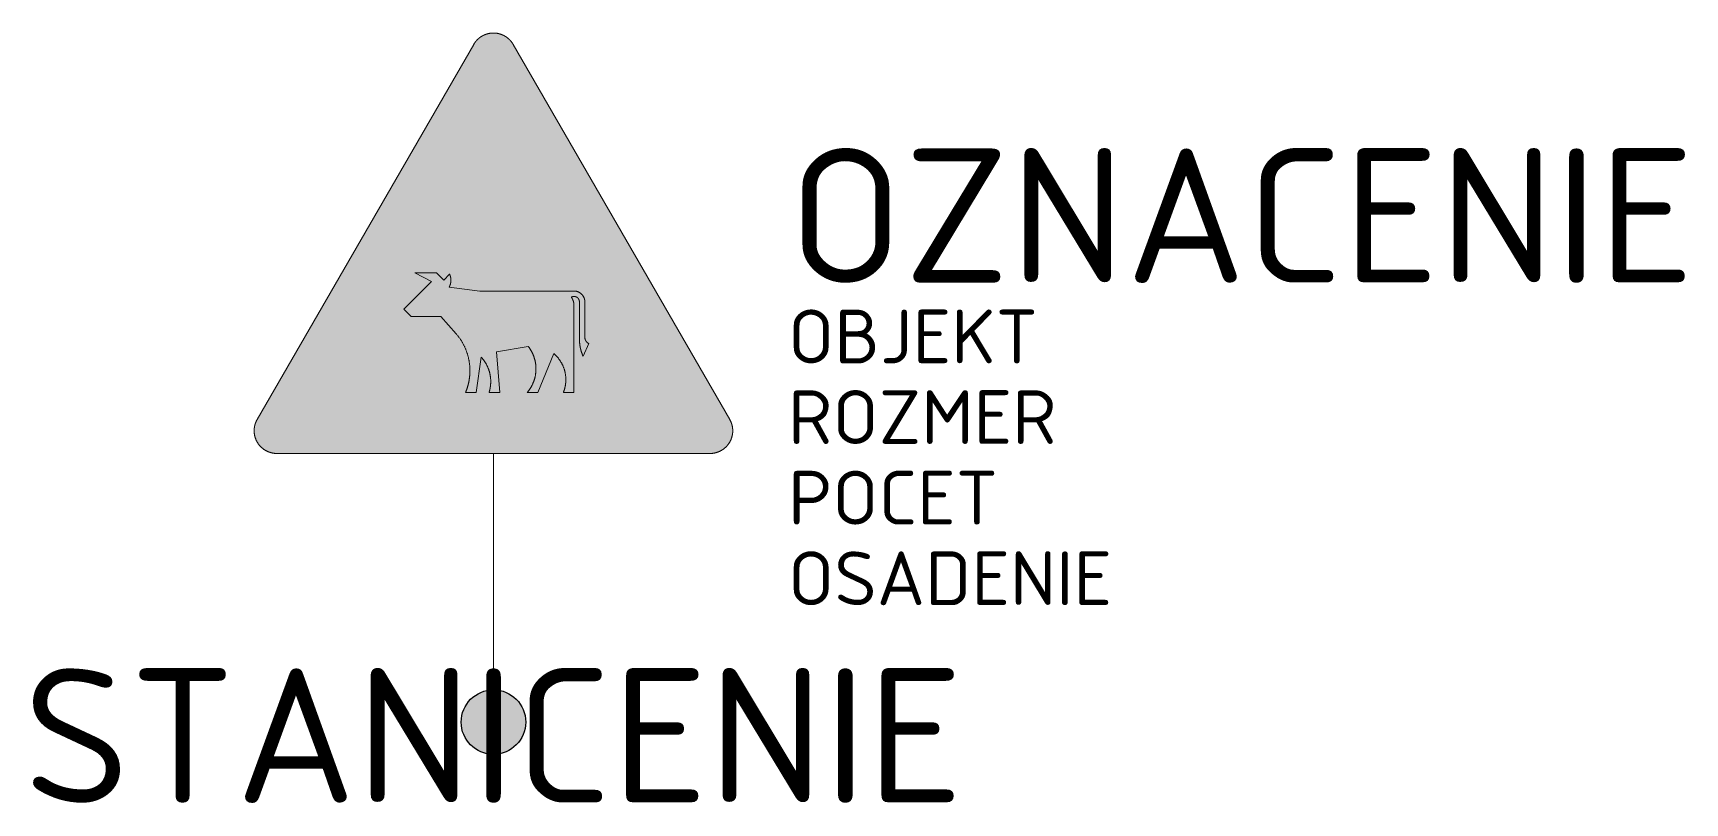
# Model space of a CAD drawing. Header units: metres. Extents: x -8.6 to 22.2, y 3.5 to 17.8.
import ezdxf
from ezdxf.enums import TextEntityAlignment as Align

# ---------------------------------------------------------------- set-up
doc = ezdxf.new("R2010")
doc.units = ezdxf.units.M
doc.layers.get('Defpoints').update_dxf_attribs({"color": 140, "lineweight": 5})
doc.styles.get("Standard").update_dxf_attribs({"font": 'isocpeur.ttf'})

msp = doc.modelspace()

# ---------------------------------------------------------------- hatches: boundary and pattern name
at = {"lineweight": 0, "true_color": 0xf1efea}
msp.add_hatch(color=7, dxfattribs=at).paths.add_polyline_path([(-4.029261, 10.000027), (-4.034526, 10.000048), (-4.039785, 10.000126), (-4.045041, 10.000279), (-4.0503, 10.000507), (-4.055481, 10.00081), (-4.06074, 10.001191), (-4.065921, 10.001572), (-4.071102, 10.002031), (-4.076283, 10.00264), (-4.081467, 10.003249), (-4.086648, 10.003858), (-4.091829, 10.00462), (-4.096935, 10.00546), (-4.102041, 10.006297), (-4.107144, 10.007212), (-4.11225, 10.008202), (-4.117356, 10.00927), (-4.122384, 10.010335), (-4.127415, 10.011556), (-4.132443, 10.012774), (-4.137474, 10.01407), (-4.142502, 10.015441), (-4.147455, 10.016812), (-4.152408, 10.018261), (-4.157361, 10.01986), (-4.162239, 10.021384), (-4.167114, 10.023061), (-4.171992, 10.024813), (-4.176867, 10.026568), (-4.18167, 10.028395), (-4.18647, 10.0303), (-4.19127, 10.032205), (-4.195995, 10.034263), (-4.200795, 10.036321), (-4.205442, 10.038379), (-4.210167, 10.040587), (-4.214817, 10.042798), (-4.219464, 10.045084), (-4.224036, 10.047445), (-4.228608, 10.049884), (-4.23318, 10.052323), (-4.237677, 10.054837), (-4.242171, 10.057429), (-4.24659, 10.060096), (-4.251012, 10.062763), (-4.255431, 10.065505), (-4.259775, 10.068247), (-4.264116, 10.071145), (-4.26846, 10.07404), (-4.272729, 10.07701), (-4.27692, 10.079983), (-4.281111, 10.083106), (-4.285302, 10.086232), (-4.289415, 10.089355), (-4.293531, 10.092631), (-4.297569, 10.09591), (-4.301607, 10.099186), (-4.30557, 10.102615), (-4.309533, 10.106044), (-4.313418, 10.109548), (-4.317228, 10.113055), (-4.321116, 10.116634), (-4.324848, 10.120294), (-4.328583, 10.124026), (-4.332315, 10.127761), (-4.335975, 10.131571), (-4.339554, 10.135381), (-4.343061, 10.139191), (-4.346565, 10.143154), (-4.349994, 10.147039), (-4.353423, 10.151077), (-4.356699, 10.15504), (-4.360053, 10.159078), (-4.363254, 10.163194), (-4.366455, 10.167307), (-4.369578, 10.171498), (-4.372626, 10.175689), (-4.375599, 10.179958), (-4.378569, 10.184149), (-4.381464, 10.188493), (-4.384362, 10.192834), (-4.387104, 10.197178), (-4.389846, 10.201597), (-4.392591, 10.206019), (-4.39518, 10.210438), (-4.397772, 10.214932), (-4.400286, 10.219429), (-4.402725, 10.224001), (-4.405164, 10.228573), (-4.407525, 10.233145), (-4.409811, 10.237792), (-4.412022, 10.242442), (-4.41423, 10.247167), (-4.416366, 10.251814), (-4.418421, 10.256614), (-4.420404, 10.261339), (-4.422384, 10.266139), (-4.424214, 10.270939), (-4.426041, 10.275742), (-4.427871, 10.280617), (-4.429548, 10.285495), (-4.431225, 10.29037), (-4.432824, 10.295248), (-4.434348, 10.300201), (-4.435797, 10.305154), (-4.437243, 10.310182), (-4.438539, 10.315135), (-4.439835, 10.320166), (-4.441131, 10.325194), (-4.442274, 10.330225), (-4.443339, 10.335253), (-4.444407, 10.340359), (-4.445397, 10.345465), (-4.446312, 10.350568), (-4.447227, 10.355674), (-4.447989, 10.360855), (-4.448751, 10.365961), (-4.449435, 10.371142), (-4.450044, 10.376326), (-4.450578, 10.381507), (-4.451037, 10.386688), (-4.451493, 10.391869), (-4.451799, 10.397128), (-4.452102, 10.402309), (-4.45233, 10.407568), (-4.452483, 10.412824), (-4.452636, 10.418083), (-4.452636, 10.423339), (-4.452636, 10.426768), (-4.452561, 10.430275), (-4.452483, 10.433779), (-4.452408, 10.437208), (-4.452255, 10.440715), (-4.452102, 10.444219), (-4.451949, 10.447648), (-4.451721, 10.451152), (-4.451493, 10.454581), (-4.451187, 10.45801), (-4.450884, 10.461517), (-4.450578, 10.464946), (-4.450197, 10.468375), (-4.449816, 10.471804), (-4.449435, 10.475308), (-4.448979, 10.478737), (-4.44852, 10.482166), (-4.448064, 10.485595), (-4.44753, 10.488949), (-4.446921, 10.492378), (-4.446387, 10.495807), (-4.445778, 10.499236), (-4.445169, 10.502587), (-4.444482, 10.506016), (-4.443798, 10.50937), (-4.443036, 10.512799), (-4.442349, 10.516153), (-4.441587, 10.519504), (-4.44075, 10.522858), (-4.43991, 10.526209), (-4.439073, 10.529563), (-4.438158, 10.532917), (-4.437321, 10.536268), (-4.436328, 10.539544), (-4.435416, 10.542898), (-4.434423, 10.546174), (-4.433358, 10.549528), (-4.432368, 10.552804), (-4.4313, 10.55608), (-4.430157, 10.559356), (-4.429014, 10.562635), (-4.427871, 10.565833), (-4.426728, 10.569112), (-4.42551, 10.572388), (-4.424289, 10.575589), (-4.422993, 10.578787), (-4.421775, 10.582066), (-4.420404, 10.585264), (-4.419108, 10.58839), (-4.417737, 10.591591), (-4.416366, 10.594789), (-4.414917, 10.597915), (-4.413468, 10.601116), (-4.412022, 10.604239), (-4.410498, 10.607362), (-4.408974, 10.610488), (-4.40745, 10.613611), (-4.405848, 10.616659), (-4.404249, 10.619785), (-4.40265, 10.622833), (-4.400973, 10.625881), (-4.399371, 10.628929), (-4.397619, 10.631977), (-4.395942, 10.635025), (-0.366591, 17.613952), (-0.364887, 17.616925), (-0.363135, 17.619898), (-0.361305, 17.622868), (-0.359478, 17.625841), (-0.357648, 17.628811), (-0.355743, 17.631709), (-0.353838, 17.634604), (-0.351933, 17.637499), (-0.350028, 17.640394), (-0.348048, 17.643214), (-0.346065, 17.646109), (-0.344085, 17.648929), (-0.342027, 17.651749), (-0.339969, 17.654491), (-0.337911, 17.657311), (-0.335778, 17.660053), (-0.333645, 17.662798), (-0.331512, 17.665465), (-0.329379, 17.668207), (-0.327168, 17.670874), (-0.324957, 17.673541), (-0.322749, 17.676208), (-0.320538, 17.6788), (-0.318252, 17.681389), (-0.315966, 17.683981), (-0.31368, 17.686573), (-0.311319, 17.689087), (-0.308955, 17.691676), (-0.306594, 17.694115), (-0.304233, 17.696629), (-0.301794, 17.699146), (-0.299355, 17.701582), (-0.296916, 17.704021), (-0.294402, 17.706385), (-0.291963, 17.708821), (-0.289449, 17.711185), (-0.286935, 17.713546), (-0.284343, 17.715832), (-0.281754, 17.718196), (-0.279237, 17.720482), (-0.27657, 17.72269), (-0.273981, 17.724976), (-0.271314, 17.727187), (-0.268647, 17.729395), (-0.26598, 17.731606), (-0.263313, 17.733739), (-0.260568, 17.735872), (-0.257826, 17.738008), (-0.255084, 17.740141), (-0.252339, 17.742199), (-0.249519, 17.744254), (-0.246702, 17.746237), (-0.243882, 17.748295), (-0.241062, 17.750275), (-0.238167, 17.752255), (-0.235272, 17.75416), (-0.232374, 17.756065), (-0.229479, 17.75797), (-0.226584, 17.759875), (-0.223611, 17.761705), (-0.220641, 17.763535), (-0.217668, 17.765287), (-0.214698, 17.767114), (-0.211725, 17.768869), (-0.208677, 17.770543), (-0.205629, 17.772298), (-0.202581, 17.773972), (-0.199533, 17.775574), (-0.196485, 17.777251), (-0.193362, 17.77885), (-0.190236, 17.780374), (-0.187188, 17.781973), (-0.184065, 17.783497), (-0.180939, 17.784946), (-0.177741, 17.78647), (-0.174615, 17.787841), (-0.171492, 17.78929), (-0.168291, 17.790661), (-0.16509, 17.792032), (-0.161889, 17.793403), (-0.158691, 17.794699), (-0.15549, 17.795995), (-0.152289, 17.797213), (-0.149013, 17.798434), (-0.145812, 17.799652), (-0.142536, 17.800873), (-0.13926, 17.802016), (-0.135981, 17.803081), (-0.132705, 17.804224), (-0.129429, 17.805292), (-0.126153, 17.806357), (-0.122877, 17.80735), (-0.119523, 17.80834), (-0.116247, 17.80933), (-0.112893, 17.810245), (-0.109542, 17.81116), (-0.106263, 17.811997), (-0.102912, 17.812912), (-0.099558, 17.813674), (-0.096207, 17.814511), (-0.092778, 17.815273), (-0.089424, 17.816035), (-0.08607, 17.816722), (-0.082641, 17.817406), (-0.07929, 17.818093), (-0.075861, 17.818702), (-0.072507, 17.819311), (-0.069078, 17.819923), (-0.065649, 17.820454), (-0.06222, 17.820988), (-0.058791, 17.821447), (-0.055362, 17.821903), (-0.051933, 17.822359), (-0.048504, 17.822818), (-0.045075, 17.823199), (-0.041646, 17.823502), (-0.038142, 17.823883), (-0.034713, 17.824189), (-0.031284, 17.824417), (-0.027777, 17.824645), (-0.024348, 17.824876), (-0.020844, 17.825026), (-0.017415, 17.825257), (-0.013911, 17.825332), (-0.010482, 17.825485), (-0.006975, 17.82556), (-0.003471, 17.82556), (-0.000042, 17.82556), (0.003465, 17.82556), (0.006969, 17.82556), (0.010398, 17.825485), (0.013902, 17.825332), (0.017409, 17.825257), (0.020838, 17.825026), (0.024342, 17.824876), (0.027771, 17.824645), (0.0312, 17.824417), (0.034707, 17.824189), (0.038136, 17.823883), (0.041565, 17.823502), (0.045069, 17.823199), (0.048498, 17.822818), (0.051927, 17.822359), (0.055356, 17.821903), (0.058785, 17.821447), (0.062214, 17.820988), (0.065643, 17.820454), (0.069072, 17.819923), (0.072426, 17.819311), (0.075855, 17.818702), (0.079284, 17.818093), (0.082635, 17.817406), (0.086064, 17.816722), (0.089418, 17.816035), (0.092769, 17.815273), (0.096123, 17.814511), (0.099477, 17.813674), (0.102828, 17.812912), (0.106182, 17.811997), (0.109533, 17.81116), (0.112887, 17.810245), (0.116241, 17.80933), (0.119517, 17.80834), (0.122868, 17.80735), (0.126147, 17.806357), (0.129423, 17.805292), (0.132699, 17.804224), (0.135975, 17.803081), (0.139251, 17.802016), (0.14253, 17.800873), (0.145728, 17.799652), (0.149007, 17.798434), (0.152205, 17.797213), (0.155484, 17.795995), (0.158682, 17.794699), (0.161883, 17.793403), (0.165084, 17.792032), (0.168207, 17.790661), (0.171408, 17.78929), (0.174609, 17.787841), (0.177732, 17.78647), (0.180858, 17.784946), (0.183981, 17.783497), (0.187107, 17.781973), (0.19023, 17.780374), (0.193353, 17.77885), (0.196401, 17.777251), (0.199449, 17.775574), (0.202575, 17.773972), (0.205623, 17.772298), (0.208593, 17.770543), (0.211641, 17.768869), (0.214689, 17.767114), (0.217662, 17.765287), (0.220635, 17.763535), (0.223605, 17.761705), (0.2265, 17.759875), (0.229473, 17.75797), (0.232368, 17.756065), (0.235263, 17.75416), (0.238161, 17.752255), (0.240978, 17.750275), (0.243876, 17.748295), (0.246693, 17.746237), (0.249438, 17.744254), (0.252258, 17.742199), (0.255, 17.740141), (0.25782, 17.738008), (0.260562, 17.735872), (0.263229, 17.733739), (0.265974, 17.731606), (0.268641, 17.729395), (0.271308, 17.727187), (0.273897, 17.724976), (0.276564, 17.72269), (0.279156, 17.720482), (0.281745, 17.718196), (0.284337, 17.715832), (0.286851, 17.713546), (0.289443, 17.711185), (0.291957, 17.708821), (0.294396, 17.706385), (0.29691, 17.704021), (0.299349, 17.701582), (0.301788, 17.699146), (0.304149, 17.696629), (0.306588, 17.694115), (0.308949, 17.691676), (0.311313, 17.689087), (0.313599, 17.686573), (0.31596, 17.683981), (0.318246, 17.681389), (0.320457, 17.6788), (0.322743, 17.676208), (0.324951, 17.673541), (0.327162, 17.670874), (0.32937, 17.668207), (0.331506, 17.665465), (0.333639, 17.662798), (0.335772, 17.660053), (0.337905, 17.657311), (0.339963, 17.654491), (0.342021, 17.651749), (0.344001, 17.648929), (0.346059, 17.646109), (0.348039, 17.643214), (0.349944, 17.640394), (0.351927, 17.637499), (0.353832, 17.634604), (0.355737, 17.631709), (0.357564, 17.628811), (0.359469, 17.625841), (0.361299, 17.622868), (0.363051, 17.619898), (0.364881, 17.616925), (0.366558, 17.613877), (4.395909, 10.635025), (4.397613, 10.631977), (4.39929, 10.628929), (4.400967, 10.625881), (4.402641, 10.622833), (4.404243, 10.619785), (4.405842, 10.616659), (4.407444, 10.613611), (4.408968, 10.610488), (4.410492, 10.607362), (4.412016, 10.604239), (4.413462, 10.601116), (4.414911, 10.597915), (4.416282, 10.594789), (4.417731, 10.591591), (4.419102, 10.58839), (4.420398, 10.585264), (4.421691, 10.582066), (4.422987, 10.578787), (4.424283, 10.575589), (4.425501, 10.572388), (4.426722, 10.569112), (4.427865, 10.565833), (4.429008, 10.562635), (4.430151, 10.559356), (4.431216, 10.55608), (4.432284, 10.552804), (4.433352, 10.549528), (4.434342, 10.546174), (4.435332, 10.542898), (4.436322, 10.539544), (4.437237, 10.536268), (4.438152, 10.532917), (4.439067, 10.529563), (4.439904, 10.526209), (4.440741, 10.522858), (4.441503, 10.519504), (4.442265, 10.516153), (4.443027, 10.512799), (4.443714, 10.50937), (4.444476, 10.506016), (4.445085, 10.502587), (4.445772, 10.499236), (4.446306, 10.495807), (4.446915, 10.492378), (4.447449, 10.488949), (4.44798, 10.485595), (4.448514, 10.482166), (4.448973, 10.478737), (4.449354, 10.475308), (4.44981, 10.471804), (4.450191, 10.468375), (4.450572, 10.464946), (4.450878, 10.461517), (4.451181, 10.45801), (4.451409, 10.454581), (4.45164, 10.451152), (4.451868, 10.447648), (4.452096, 10.444219), (4.452249, 10.440715), (4.452324, 10.437208), (4.452477, 10.433779), (4.452552, 10.430275), (4.452552, 10.426768), (4.452552, 10.423339), (4.452552, 10.418083), (4.452477, 10.412824), (4.452324, 10.407568), (4.452096, 10.402309), (4.45179, 10.397128), (4.451409, 10.391869), (4.451028, 10.386688), (4.450497, 10.381507), (4.449963, 10.376326), (4.449354, 10.371142), (4.448667, 10.365961), (4.44798, 10.360855), (4.447143, 10.355674), (4.446306, 10.350568), (4.445391, 10.345465), (4.444401, 10.340359), (4.443333, 10.335253), (4.44219, 10.330225), (4.441047, 10.325194), (4.439829, 10.320166), (4.438533, 10.315135), (4.437162, 10.310182), (4.435788, 10.305154), (4.434264, 10.300201), (4.43274, 10.295248), (4.431141, 10.29037), (4.429542, 10.285495), (4.427787, 10.280617), (4.426035, 10.275742), (4.424208, 10.270939), (4.422303, 10.266139), (4.420398, 10.261339), (4.41834, 10.256614), (4.416282, 10.251814), (4.414149, 10.247167), (4.412016, 10.242442), (4.40973, 10.237792), (4.407444, 10.233145), (4.405158, 10.228573), (4.402719, 10.224001), (4.40028, 10.219429), (4.397766, 10.214932), (4.395174, 10.210438), (4.392507, 10.206019), (4.38984, 10.201597), (4.387098, 10.197178), (4.384278, 10.192834), (4.381458, 10.188493), (4.378563, 10.184149), (4.37559, 10.179958), (4.37262, 10.175689), (4.369494, 10.171498), (4.366371, 10.167307), (4.363248, 10.163194), (4.359969, 10.159078), (4.356693, 10.15504), (4.353417, 10.151077), (4.349988, 10.147039), (4.346559, 10.143154), (4.343055, 10.139191), (4.339548, 10.135381), (4.335966, 10.131571), (4.332309, 10.127761), (4.328577, 10.124026), (4.324842, 10.120294), (4.321107, 10.116634), (4.317222, 10.113055), (4.313412, 10.109548), (4.309449, 10.106044), (4.305564, 10.102615), (4.301526, 10.099186), (4.297563, 10.09591), (4.293525, 10.092631), (4.289409, 10.089355), (4.285293, 10.086232), (4.281102, 10.083106), (4.276911, 10.079983), (4.272645, 10.07701), (4.268379, 10.07404), (4.26411, 10.071145), (4.259766, 10.068247), (4.255425, 10.065505), (4.251003, 10.062763), (4.246584, 10.060096), (4.242165, 10.057429), (4.237668, 10.054837), (4.233174, 10.052323), (4.228602, 10.049884), (4.22403, 10.047445), (4.21938, 10.045084), (4.214808, 10.042798), (4.210161, 10.040587), (4.205436, 10.038379), (4.200711, 10.036321), (4.195989, 10.034263), (4.191264, 10.032205), (4.186464, 10.0303), (4.181661, 10.028395), (4.176861, 10.026568), (4.171986, 10.024813), (4.167108, 10.023061), (4.16223, 10.021384), (4.157277, 10.01986), (4.152402, 10.018261), (4.147449, 10.016812), (4.142418, 10.015441), (4.137465, 10.01407), (4.132437, 10.012774), (4.127409, 10.011556), (4.122378, 10.010335), (4.117272, 10.00927), (4.112244, 10.008202), (4.107138, 10.007212), (4.102032, 10.006297), (4.096929, 10.00546), (4.091745, 10.00462), (4.086642, 10.003858), (4.081458, 10.003249), (4.076277, 10.00264), (4.071096, 10.002031), (4.065915, 10.001572), (4.060656, 10.001191), (4.055475, 10.00081), (4.050216, 10.000507), (4.045035, 10.000279), (4.039779, 10.000126), (4.03452, 10.000048), (4.029261, 9.999973)])
at = {"lineweight": 0, "true_color": 0x9b9b9b}
h = msp.add_hatch(color=253, dxfattribs=at)
h.paths.add_polyline_path([(-4.029261, 10.158775), (-4.036128, 10.15885), (-4.042908, 10.159078), (-4.049613, 10.159537), (-4.056321, 10.160068), (-4.063026, 10.16083), (-4.069578, 10.161823), (-4.076133, 10.162888), (-4.08261, 10.164109), (-4.089009, 10.16548), (-4.095411, 10.167079), (-4.101735, 10.168756), (-4.107984, 10.170661), (-4.114155, 10.172641), (-4.120251, 10.174777), (-4.126272, 10.177063), (-4.13229, 10.179499), (-4.138158, 10.182091), (-4.144026, 10.184833), (-4.149741, 10.187653), (-4.155381, 10.190701), (-4.161018, 10.193827), (-4.166505, 10.197025), (-4.171914, 10.200454), (-4.177248, 10.203961), (-4.182432, 10.207543), (-4.187613, 10.211275), (-4.192641, 10.215163), (-4.197594, 10.219201), (-4.202472, 10.223239), (-4.207197, 10.227505), (-4.211844, 10.231774), (-4.216341, 10.236268), (-4.220835, 10.240765), (-4.225104, 10.245412), (-4.22937, 10.250215), (-4.233486, 10.255015), (-4.237446, 10.259968), (-4.241334, 10.264996), (-4.245066, 10.270177), (-4.248648, 10.275436), (-4.252155, 10.280695), (-4.255584, 10.286104), (-4.258782, 10.291666), (-4.261908, 10.297228), (-4.264956, 10.302868), (-4.267776, 10.308658), (-4.270518, 10.314451), (-4.27311, 10.320319), (-4.275546, 10.326337), (-4.277832, 10.332358), (-4.279968, 10.338454), (-4.281948, 10.344625), (-4.283853, 10.350874), (-4.28553, 10.357198), (-4.287129, 10.3636), (-4.2885, 10.369999), (-4.289721, 10.376476), (-4.290864, 10.383031), (-4.291779, 10.389661), (-4.292541, 10.396288), (-4.293072, 10.402996), (-4.293531, 10.409701), (-4.293759, 10.416481), (-4.293912, 10.423339), (-4.293834, 10.425475), (-4.293834, 10.427683), (-4.293834, 10.429816), (-4.293759, 10.432027), (-4.293684, 10.43416), (-4.293531, 10.436371), (-4.293453, 10.438504), (-4.293303, 10.440715), (-4.29315, 10.442848), (-4.292997, 10.445056), (-4.292769, 10.447192), (-4.292616, 10.449325), (-4.292388, 10.451458), (-4.29216, 10.453669), (-4.291854, 10.455802), (-4.291626, 10.457935), (-4.29132, 10.460068), (-4.291017, 10.462201), (-4.290711, 10.464337), (-4.29033, 10.46647), (-4.289949, 10.468603), (-4.289568, 10.470736), (-4.289187, 10.472869), (-4.288806, 10.475005), (-4.28835, 10.477138), (-4.287891, 10.479196), (-4.287435, 10.481329), (-4.286976, 10.483462), (-4.286445, 10.48552), (-4.285911, 10.487653), (-4.285377, 10.489711), (-4.284843, 10.491769), (-4.284309, 10.493902), (-4.2837, 10.49596), (-4.283091, 10.498015), (-4.282482, 10.500073), (-4.281873, 10.502206), (-4.281186, 10.504264), (-4.280499, 10.506247), (-4.279815, 10.508302), (-4.279128, 10.51036), (-4.278444, 10.512418), (-4.277682, 10.514476), (-4.27692, 10.516456), (-4.276158, 10.518514), (-4.275396, 10.520494), (-4.274556, 10.522477), (-4.273719, 10.524535), (-4.272879, 10.526515), (-4.272042, 10.528495), (-4.271205, 10.530478), (-4.27029, 10.532458), (-4.269375, 10.534441), (-4.26846, 10.536346), (-4.267545, 10.538326), (-4.266633, 10.540306), (-4.26564, 10.542211), (-4.26465, 10.544194), (-4.26366, 10.546099), (-4.26267, 10.548004), (-4.261602, 10.549909), (-4.260537, 10.551814), (-4.259469, 10.553719), (-4.258401, 10.555624), (-0.229092, 17.534575), (-0.22689, 17.538364), (-0.224604, 17.542096), (-0.22224, 17.545831), (-0.219801, 17.549488), (-0.217365, 17.553145), (-0.214773, 17.556727), (-0.212259, 17.560231), (-0.209592, 17.563738), (-0.206925, 17.567167), (-0.20418, 17.570518), (-0.201363, 17.573872), (-0.198543, 17.577148), (-0.195648, 17.580349), (-0.192675, 17.58355), (-0.189702, 17.586673), (-0.186654, 17.589721), (-0.183606, 17.592769), (-0.180483, 17.595742), (-0.177282, 17.598637), (-0.174081, 17.601457), (-0.170805, 17.604277), (-0.167529, 17.607019), (-0.164175, 17.609761), (-0.160824, 17.612353), (-0.157395, 17.614945), (-0.153888, 17.617459), (-0.150384, 17.619898), (-0.14688, 17.622334), (-0.143298, 17.624698), (-0.139641, 17.626984), (-0.135981, 17.629192), (-0.132324, 17.631403), (-0.128592, 17.633461), (-0.124782, 17.635519), (-0.121047, 17.637499), (-0.117162, 17.639479), (-0.113352, 17.641309), (-0.109464, 17.643139), (-0.105501, 17.644891), (-0.101616, 17.646568), (-0.097578, 17.648167), (-0.093615, 17.649691), (-0.089577, 17.651215), (-0.085539, 17.652664), (-0.081423, 17.653957), (-0.077307, 17.655253), (-0.073194, 17.656474), (-0.069078, 17.657692), (-0.064887, 17.65876), (-0.060696, 17.659825), (-0.05643, 17.66074), (-0.052239, 17.661655), (-0.04797, 17.662492), (-0.043704, 17.663179), (-0.03936, 17.663863), (-0.035094, 17.664475), (-0.03075, 17.665006), (-0.026406, 17.66554), (-0.021987, 17.665921), (-0.017643, 17.666227), (-0.013224, 17.66653), (-0.00888, 17.666683), (-0.004461, 17.666761), (-0.000042, 17.666836), (0.004377, 17.666761), (0.008799, 17.666683), (0.013218, 17.66653), (0.017637, 17.666227), (0.021981, 17.665921), (0.026325, 17.66554), (0.030666, 17.665006), (0.03501, 17.664475), (0.039354, 17.663863), (0.04362, 17.663179), (0.047889, 17.662492), (0.052155, 17.661655), (0.056424, 17.66074), (0.060615, 17.659825), (0.064881, 17.65876), (0.068997, 17.657692), (0.073188, 17.656474), (0.077301, 17.655253), (0.081417, 17.653957), (0.08553, 17.652664), (0.089571, 17.651215), (0.093609, 17.649691), (0.097572, 17.648167), (0.101532, 17.646568), (0.105495, 17.644891), (0.109458, 17.643139), (0.113343, 17.641309), (0.117153, 17.639479), (0.120963, 17.637499), (0.124773, 17.635519), (0.128583, 17.633461), (0.132243, 17.631403), (0.135975, 17.629192), (0.139632, 17.626984), (0.143214, 17.624698), (0.146796, 17.622334), (0.150378, 17.619898), (0.153882, 17.617459), (0.157311, 17.614945), (0.16074, 17.612353), (0.164169, 17.609761), (0.167523, 17.607019), (0.170799, 17.604277), (0.174075, 17.601457), (0.177276, 17.598637), (0.180477, 17.595742), (0.1836, 17.592769), (0.186648, 17.589721), (0.189696, 17.586673), (0.192669, 17.58355), (0.195639, 17.580349), (0.198537, 17.577148), (0.201354, 17.573872), (0.204174, 17.570518), (0.206919, 17.567167), (0.209586, 17.563738), (0.212253, 17.560231), (0.214842, 17.556727), (0.217356, 17.553145), (0.219795, 17.549488), (0.222234, 17.545831), (0.224595, 17.542096), (0.226881, 17.538364), (0.229167, 17.534554), (4.258443, 10.555651), (4.259463, 10.553719), (4.260528, 10.551814), (4.261596, 10.549909), (4.262664, 10.548004), (4.263654, 10.546099), (4.264644, 10.544194), (4.265634, 10.542211), (4.266549, 10.540306), (4.267539, 10.538326), (4.268454, 10.536346), (4.269369, 10.534441), (4.270284, 10.532458), (4.271196, 10.530478), (4.272036, 10.528495), (4.272873, 10.526515), (4.273713, 10.524535), (4.27455, 10.522477), (4.275312, 10.520494), (4.276149, 10.518514), (4.276911, 10.516456), (4.277673, 10.514476), (4.27836, 10.512418), (4.279122, 10.51036), (4.279809, 10.508302), (4.280493, 10.506247), (4.28118, 10.504264), (4.281789, 10.502206), (4.282476, 10.500073), (4.283085, 10.498015), (4.283694, 10.49596), (4.284228, 10.493902), (4.284837, 10.491769), (4.285371, 10.489711), (4.285905, 10.487653), (4.286436, 10.48552), (4.286895, 10.483462), (4.287429, 10.481329), (4.287885, 10.479196), (4.288341, 10.477138), (4.288722, 10.475005), (4.289181, 10.472869), (4.289562, 10.470736), (4.289943, 10.468603), (4.290324, 10.46647), (4.290627, 10.464337), (4.290933, 10.462201), (4.291239, 10.460068), (4.291542, 10.457935), (4.291848, 10.455802), (4.292076, 10.453669), (4.292304, 10.451458), (4.292532, 10.449325), (4.292763, 10.447192), (4.292913, 10.445056), (4.293144, 10.442848), (4.293294, 10.440715), (4.293372, 10.438504), (4.293525, 10.436371), (4.2936, 10.43416), (4.293675, 10.432027), (4.293753, 10.429816), (4.293828, 10.427683), (4.293828, 10.425475), (4.293828, 10.423339), (4.293753, 10.416481), (4.293525, 10.409701), (4.293066, 10.402996), (4.292457, 10.396288), (4.291695, 10.389661), (4.29078, 10.383031), (4.289715, 10.376476), (4.288494, 10.369999), (4.287048, 10.3636), (4.285524, 10.357198), (4.283769, 10.350874), (4.281942, 10.344625), (4.279959, 10.338454), (4.277751, 10.332358), (4.275465, 10.326337), (4.273026, 10.320319), (4.270434, 10.314451), (4.267767, 10.308658), (4.264872, 10.302868), (4.261902, 10.297228), (4.258776, 10.291666), (4.2555, 10.286104), (4.252146, 10.280695), (4.248642, 10.275436), (4.24506, 10.270177), (4.24125, 10.264996), (4.23744, 10.259968), (4.233402, 10.255015), (4.229286, 10.250215), (4.225095, 10.245412), (4.220754, 10.240765), (4.216332, 10.236268), (4.211838, 10.231774), (4.207188, 10.227505), (4.202388, 10.223239), (4.197588, 10.219201), (4.192635, 10.215163), (4.187529, 10.211275), (4.182423, 10.207543), (4.177167, 10.203961), (4.171833, 10.200454), (4.166421, 10.197025), (4.160937, 10.193827), (4.155372, 10.190701), (4.149735, 10.187653), (4.143942, 10.184833), (4.138152, 10.182091), (4.132284, 10.179499), (4.126266, 10.177063), (4.120245, 10.174777), (4.114149, 10.172641), (4.107978, 10.170661), (4.101729, 10.168756), (4.095405, 10.167079), (4.089003, 10.16548), (4.082601, 10.164109), (4.076124, 10.162888), (4.069572, 10.161823), (4.062942, 10.16083), (4.056312, 10.160068), (4.049607, 10.159537), (4.042902, 10.159078), (4.036119, 10.15885), (4.029261, 10.158775)])
h.paths.add_polyline_path([(-3.11268, 10.952527), (0.000015, 16.34395), (3.112755, 10.952527)], flags=16)
msp.add_hatch(color=253, dxfattribs=at).paths.add_polyline_path([(-1.66686, 12.686743), (-1.532166, 12.552049), (-0.976539, 12.552049), (-0.69369, 12.226537), (-0.68607, 12.217546), (-0.67845, 12.208555), (-0.670983, 12.199411), (-0.663666, 12.190267), (-0.656427, 12.181045), (-0.649266, 12.171748), (-0.642255, 12.162301), (-0.635322, 12.152851), (-0.628539, 12.143326), (-0.621834, 12.133726), (-0.615279, 12.124048), (-0.608802, 12.11437), (-0.602478, 12.104542), (-0.596229, 12.094711), (-0.590133, 12.08473), (-0.584115, 12.074746), (-0.578172, 12.064687), (-0.572457, 12.054631), (-0.566742, 12.044419), (-0.561255, 12.034207), (-0.555768, 12.02392), (-0.550509, 12.013558), (-0.545253, 12.003196), (-0.540222, 11.992756), (-0.535269, 11.982241), (-0.530394, 11.971648), (-0.525669, 11.961055), (-0.521097, 11.950387), (-0.5166, 11.939719), (-0.512181, 11.928901), (-0.50799, 11.918155), (-0.503877, 11.907259), (-0.499836, 11.896363), (-0.495951, 11.885467), (-0.492216, 11.874493), (-0.488559, 11.863444), (-0.485055, 11.852395), (-0.481626, 11.841271), (-0.47835, 11.830144), (-0.475224, 11.818942), (-0.472254, 11.807743), (-0.469281, 11.796463), (-0.466539, 11.785186), (-0.463872, 11.773834), (-0.461355, 11.762479), (-0.458994, 11.751124), (-0.456708, 11.739694), (-0.454575, 11.728189), (-0.452517, 11.716759), (-0.450687, 11.705254), (-0.44886, 11.693671), (-0.447258, 11.682163), (-0.445734, 11.670583), (-0.444363, 11.658922), (-0.443145, 11.647342), (-0.442002, 11.635681), (-0.441012, 11.624023), (-0.440172, 11.61229), (-0.43941, 11.600629), (-0.438876, 11.588896), (-0.438345, 11.577085), (-0.438039, 11.565349), (-0.437811, 11.553616), (-0.437811, 11.541805), (-0.437811, 11.535328), (-0.437886, 11.528773), (-0.437964, 11.522296), (-0.438114, 11.515819), (-0.438267, 11.509267), (-0.438495, 11.50279), (-0.438801, 11.496313), (-0.439107, 11.489836), (-0.43941, 11.483359), (-0.439791, 11.476882), (-0.44025, 11.470405), (-0.440706, 11.463928), (-0.441162, 11.457451), (-0.441696, 11.451049), (-0.442305, 11.444572), (-0.442917, 11.438095), (-0.443601, 11.431696), (-0.444288, 11.425219), (-0.44505, 11.418817), (-0.445812, 11.41234), (-0.446649, 11.405938), (-0.447489, 11.399539), (-0.448401, 11.393062), (-0.449394, 11.38666), (-0.450384, 11.380261), (-0.451374, 11.373859), (-0.452442, 11.367535), (-0.453507, 11.361133), (-0.45465, 11.354734), (-0.455871, 11.348407), (-0.457089, 11.342008), (-0.458307, 11.335684), (-0.459603, 11.329357), (-0.460974, 11.323033), (-0.462348, 11.316709), (-0.463719, 11.310385), (-0.465243, 11.304061), (-0.466689, 11.297734), (-0.468213, 11.291488), (-0.469815, 11.285161), (-0.471414, 11.278915), (-0.473091, 11.272666), (-0.474768, 11.266417), (-0.47652, 11.260168), (-0.478272, 11.253919), (-0.480024, 11.247748), (-0.481929, 11.241499), (-0.483759, 11.235328), (-0.485739, 11.229079), (-0.487644, 11.222908), (-0.489702, 11.216734), (-0.491685, 11.210638), (-0.493818, 11.204467), (-0.495876, 11.198371), (-0.498084, 11.192197), (-0.500217, 11.186101), (-0.502503, 11.180005), (-0.504714, 11.173909), (-0.507075, 11.167891), (-0.509439, 11.161795), (-0.5118, 11.155774), (-0.514239, 11.149756), (-0.516678, 11.143735), (-0.519192, 11.137714), (-0.319875, 11.137735), (-0.226203, 11.793445), (-0.220944, 11.78755), (-0.215763, 11.781682), (-0.210657, 11.775739), (-0.205629, 11.769718), (-0.200676, 11.763697), (-0.195798, 11.757526), (-0.190998, 11.75143), (-0.186198, 11.745181), (-0.181551, 11.738932), (-0.176979, 11.732608), (-0.172482, 11.726284), (-0.168063, 11.719882), (-0.163719, 11.713405), (-0.159375, 11.706928), (-0.155184, 11.700376), (-0.151071, 11.693824), (-0.14703, 11.687194), (-0.14307, 11.680489), (-0.139182, 11.673781), (-0.135372, 11.667001), (-0.13164, 11.660218), (-0.12798, 11.653438), (-0.124476, 11.646502), (-0.120972, 11.639644), (-0.117543, 11.632633), (-0.114189, 11.6257), (-0.110988, 11.618614), (-0.107787, 11.611603), (-0.104739, 11.604517), (-0.101769, 11.597353), (-0.098796, 11.590192), (-0.095976, 11.583028), (-0.093234, 11.575789), (-0.090567, 11.56855), (-0.087975, 11.561236), (-0.085461, 11.553919), (-0.0831, 11.546527), (-0.080736, 11.539213), (-0.07845, 11.531746), (-0.076317, 11.524354), (-0.074259, 11.516887), (-0.072279, 11.50942), (-0.070374, 11.501875), (-0.068544, 11.49433), (-0.066792, 11.486788), (-0.065115, 11.479243), (-0.063591, 11.471623), (-0.062067, 11.464003), (-0.060696, 11.456383), (-0.0594, 11.448688), (-0.058182, 11.44099), (-0.057039, 11.433295), (-0.056049, 11.4256), (-0.055059, 11.417902), (-0.054219, 11.410129), (-0.053457, 11.402359), (-0.052773, 11.394586), (-0.052161, 11.386813), (-0.051705, 11.378965), (-0.051249, 11.371192), (-0.050943, 11.363344), (-0.050715, 11.355496), (-0.050562, 11.347645), (-0.050562, 11.339797), (-0.050562, 11.336596), (-0.050562, 11.33332), (-0.050637, 11.330119), (-0.050637, 11.326921), (-0.050715, 11.32372), (-0.05079, 11.320519), (-0.050943, 11.317318), (-0.051018, 11.314117), (-0.051171, 11.310919), (-0.051324, 11.307718), (-0.051477, 11.304442), (-0.05163, 11.301241), (-0.051858, 11.29804), (-0.052011, 11.294839), (-0.052239, 11.291638), (-0.052467, 11.288515), (-0.052773, 11.285314), (-0.053001, 11.282113), (-0.053304, 11.278915), (-0.05361, 11.275714), (-0.053916, 11.272513), (-0.054219, 11.269312), (-0.0546, 11.266111), (-0.054906, 11.262988), (-0.055287, 11.259787), (-0.055668, 11.256586), (-0.056124, 11.253388), (-0.056505, 11.250262), (-0.056964, 11.247061), (-0.05742, 11.243863), (-0.057876, 11.240737), (-0.058335, 11.237536), (-0.058869, 11.234413), (-0.059325, 11.231212), (-0.059859, 11.228089), (-0.060393, 11.224888), (-0.060924, 11.221765), (-0.061536, 11.218564), (-0.062145, 11.215438), (-0.062679, 11.212315), (-0.063288, 11.209192), (-0.063972, 11.205991), (-0.064584, 11.202865), (-0.065268, 11.199742), (-0.065955, 11.196619), (-0.066639, 11.193493), (-0.067326, 11.19037), (-0.068013, 11.187244), (-0.068775, 11.184121), (-0.069537, 11.180998), (-0.070299, 11.177872), (-0.071061, 11.174749), (-0.071823, 11.171623), (-0.07266, 11.168575), (-0.073497, 11.165452), (-0.074337, 11.162329), (-0.075174, 11.159281), (-0.076014, 11.156155), (-0.076926, 11.153107), (-0.077841, 11.149984), (-0.078756, 11.146936), (-0.079671, 11.14381), (-0.080586, 11.140762), (-0.081576, 11.137714), (0.117882, 11.137735), (0.05508, 11.891671), (0.646635, 11.992666), (0.650934, 11.987041), (0.655278, 11.981401), (0.659469, 11.975764), (0.66366, 11.970049), (0.667776, 11.964256), (0.671814, 11.958466), (0.675852, 11.952673), (0.67974, 11.946808), (0.683625, 11.940862), (0.68736, 11.934997), (0.691092, 11.928976), (0.694749, 11.922955), (0.698331, 11.916937), (0.701913, 11.910841), (0.705342, 11.904745), (0.708771, 11.898571), (0.712125, 11.8924), (0.715401, 11.886229), (0.718602, 11.87998), (0.721725, 11.873731), (0.724773, 11.867407), (0.727821, 11.861083), (0.730716, 11.854756), (0.733611, 11.848357), (0.736431, 11.841955), (0.739098, 11.835478), (0.741843, 11.829001), (0.744432, 11.822524), (0.746946, 11.815972), (0.749385, 11.809417), (0.751824, 11.802865), (0.75411, 11.796235), (0.756396, 11.789605), (0.758607, 11.782978), (0.760662, 11.776348), (0.76272, 11.769643), (0.764703, 11.762935), (0.766608, 11.756155), (0.768513, 11.74945), (0.770265, 11.742667), (0.771942, 11.735884), (0.773616, 11.729026), (0.77514, 11.722246), (0.776664, 11.715388), (0.778038, 11.70853), (0.779409, 11.701594), (0.780705, 11.694736), (0.781923, 11.687803), (0.783066, 11.68087), (0.784134, 11.673934), (0.785124, 11.667001), (0.786039, 11.65999), (0.786876, 11.652979), (0.787638, 11.645968), (0.788325, 11.63896), (0.788934, 11.631949), (0.789543, 11.624938), (0.789999, 11.617927), (0.79038, 11.610841), (0.790761, 11.603755), (0.790992, 11.596744), (0.79122, 11.589658), (0.791295, 11.582572), (0.791373, 11.575483), (0.791295, 11.567941), (0.791142, 11.560396), (0.790992, 11.552929), (0.790686, 11.545462), (0.790305, 11.537917), (0.789849, 11.53045), (0.789315, 11.522983), (0.788706, 11.515591), (0.787944, 11.508124), (0.787182, 11.500732), (0.786342, 11.49334), (0.785352, 11.485948), (0.784362, 11.478559), (0.783219, 11.471167), (0.781998, 11.46385), (0.78078, 11.456536), (0.779409, 11.449222), (0.77796, 11.441905), (0.776436, 11.434666), (0.774837, 11.427352), (0.77316, 11.420188), (0.771408, 11.412949), (0.769578, 11.405788), (0.767673, 11.398549), (0.765693, 11.39146), (0.763635, 11.384299), (0.761502, 11.377213), (0.759291, 11.370124), (0.757005, 11.363116), (0.754566, 11.356105), (0.75213, 11.349094), (0.749613, 11.342161), (0.747024, 11.335225), (0.744357, 11.328292), (0.741612, 11.321434), (0.738717, 11.314576), (0.735822, 11.307793), (0.732849, 11.301013), (0.729801, 11.29423), (0.726678, 11.287525), (0.723477, 11.28082), (0.720201, 11.27419), (0.716847, 11.26756), (0.713418, 11.26093), (0.709914, 11.254378), (0.706332, 11.247901), (0.702675, 11.241424), (0.69894, 11.235022), (0.69513, 11.228623), (0.691245, 11.222221), (0.68736, 11.215897), (0.683319, 11.209648), (0.679206, 11.203399), (0.67509, 11.197228), (0.670824, 11.191054), (0.666555, 11.184958), (0.662214, 11.178862), (0.657717, 11.172844), (0.65322, 11.166901), (0.648648, 11.160955), (0.644001, 11.15509), (0.639276, 11.149222), (0.634476, 11.143429), (0.629676, 11.137714), (0.82506, 11.137735), (1.123584, 11.859223), (1.130157, 11.853463), (1.136634, 11.847595), (1.143111, 11.841727), (1.149435, 11.835784), (1.155684, 11.829688), (1.161855, 11.823592), (1.167876, 11.817343), (1.173897, 11.811094), (1.179762, 11.804695), (1.185555, 11.798293), (1.191192, 11.791816), (1.196832, 11.785264), (1.202319, 11.778556), (1.207728, 11.771851), (1.213062, 11.765146), (1.218243, 11.758288), (1.223427, 11.751355), (1.228455, 11.744419), (1.233333, 11.737333), (1.238208, 11.730247), (1.242933, 11.723161), (1.24758, 11.715922), (1.252077, 11.708683), (1.256574, 11.701291), (1.260915, 11.693899), (1.265106, 11.686507), (1.269297, 11.67904), (1.273338, 11.671495), (1.277223, 11.663875), (1.281108, 11.65618), (1.284768, 11.648485), (1.288425, 11.640787), (1.291929, 11.632939), (1.295358, 11.625091), (1.298712, 11.617243), (1.301913, 11.609317), (1.304961, 11.601316), (1.308009, 11.593315), (1.310904, 11.585239), (1.313646, 11.57716), (1.316313, 11.569006), (1.318905, 11.560855), (1.321344, 11.552623), (1.323705, 11.544394), (1.325916, 11.53609), (1.328049, 11.527783), (1.330107, 11.519401), (1.332012, 11.511019), (1.333764, 11.502637), (1.335441, 11.49418), (1.33704, 11.48572), (1.338489, 11.477185), (1.33986, 11.468653), (1.341078, 11.460118), (1.342146, 11.451508), (1.343211, 11.442895), (1.344051, 11.434285), (1.344813, 11.425675), (1.345497, 11.416987), (1.346031, 11.408302), (1.346412, 11.399614), (1.346718, 11.390929), (1.346871, 11.382166), (1.346946, 11.373403), (1.346946, 11.369668), (1.346946, 11.365858), (1.346871, 11.362048), (1.346793, 11.358313), (1.346718, 11.354503), (1.346565, 11.350771), (1.346412, 11.346961), (1.346259, 11.343226), (1.346031, 11.339416), (1.345878, 11.335684), (1.345575, 11.331874), (1.345347, 11.328139), (1.345041, 11.324329), (1.344813, 11.320594), (1.344432, 11.316862), (1.344126, 11.313127), (1.343745, 11.309317), (1.343364, 11.305585), (1.342983, 11.30185), (1.342527, 11.298115), (1.342068, 11.294383), (1.341612, 11.290648), (1.341078, 11.286916), (1.340544, 11.283181), (1.340013, 11.279446), (1.339479, 11.275714), (1.33887, 11.271979), (1.338258, 11.268247), (1.337649, 11.264587), (1.336965, 11.260855), (1.336278, 11.25712), (1.335591, 11.253463), (1.334907, 11.249728), (1.334145, 11.246071), (1.333383, 11.242339), (1.332621, 11.238679), (1.331781, 11.235022), (1.330944, 11.23129), (1.330107, 11.22763), (1.329267, 11.223973), (1.328352, 11.220316), (1.32744, 11.216659), (1.326525, 11.213002), (1.325535, 11.209342), (1.32462, 11.205763), (1.32363, 11.202103), (1.322562, 11.198446), (1.321494, 11.194864), (1.320429, 11.191207), (1.319361, 11.187625), (1.318296, 11.183968), (1.317153, 11.180386), (1.31601, 11.176807), (1.314789, 11.173225), (1.313646, 11.169643), (1.312428, 11.166061), (1.311207, 11.162479), (1.309914, 11.1589), (1.308618, 11.155393), (1.307322, 11.151811), (1.306026, 11.148307), (1.304655, 11.144725), (1.303359, 11.141221), (1.301913, 11.137714), (1.498509, 11.137735), (1.498509, 12.754126), (1.498431, 12.756661), (1.498431, 12.759328), (1.498356, 12.761917), (1.498278, 12.764509), (1.498128, 12.767101), (1.49805, 12.76969), (1.497822, 12.772282), (1.497669, 12.774871), (1.497441, 12.777463), (1.497213, 12.780055), (1.496985, 12.782644), (1.496679, 12.785236), (1.496373, 12.787825), (1.495992, 12.790342), (1.495689, 12.792931), (1.495308, 12.795445), (1.494849, 12.798037), (1.494468, 12.800551), (1.494012, 12.803143), (1.493478, 12.805657), (1.493022, 12.808171), (1.492488, 12.810685), (1.491879, 12.813277), (1.491345, 12.815791), (1.490736, 12.81823), (1.490127, 12.820744), (1.48944, 12.823258), (1.488753, 12.825775), (1.488069, 12.828211), (1.487382, 12.830728), (1.48662, 12.833164), (1.485858, 12.835681), (1.485021, 12.838117), (1.484259, 12.840556), (1.483419, 12.842995), (1.482507, 12.845434), (1.481667, 12.847873), (1.480752, 12.850234), (1.479762, 12.852673), (1.478847, 12.855034), (1.477857, 12.857473), (1.476867, 12.859834), (1.475877, 12.862198), (1.474809, 12.864559), (1.473744, 12.866923), (1.472601, 12.869209), (1.471533, 12.87157), (1.47039, 12.873856), (1.469247, 12.876217), (1.468029, 12.878503), (1.466808, 12.880789), (1.46559, 12.883075), (1.464369, 12.885361), (1.463076, 12.887572), (1.46178, 12.889858), (1.460484, 12.892069), (1.459113, 12.894277), (1.457742, 12.896488), (1.456368, 12.898696), (1.454922, 12.900907), (1.453551, 12.903118), (1.452102, 12.905251), (1.450578, 12.907384), (1.449129, 12.909517), (1.449816, 12.909898), (1.450503, 12.910357), (1.451265, 12.910738), (1.451949, 12.911041), (1.452711, 12.911422), (1.453398, 12.911803), (1.45416, 12.912184), (1.454844, 12.91249), (1.455606, 12.912871), (1.456293, 12.913174), (1.457055, 12.913555), (1.457817, 12.913861), (1.458504, 12.914167), (1.459266, 12.914548), (1.460028, 12.914851), (1.46079, 12.915157), (1.461474, 12.91546), (1.462236, 12.915691), (1.462998, 12.915994), (1.46376, 12.9163), (1.464522, 12.916528), (1.465284, 12.916834), (1.466046, 12.917062), (1.466808, 12.917365), (1.46757, 12.917596), (1.468332, 12.917824), (1.469094, 12.918052), (1.469856, 12.91828), (1.470618, 12.918508), (1.47138, 12.918739), (1.47222, 12.918967), (1.472982, 12.919195), (1.473744, 12.919348), (1.474506, 12.919576), (1.475343, 12.919729), (1.476105, 12.919957), (1.476867, 12.92011), (1.477629, 12.920263), (1.478466, 12.920413), (1.479228, 12.920566), (1.47999, 12.920719), (1.48083, 12.920872), (1.481592, 12.921025), (1.482429, 12.921175), (1.483191, 12.921253), (1.484031, 12.921406), (1.484793, 12.921481), (1.485555, 12.921634), (1.486392, 12.921709), (1.487154, 12.921787), (1.487991, 12.921862), (1.488753, 12.921937), (1.489593, 12.922015), (1.49043, 12.92209), (1.491192, 12.922168), (1.492032, 12.922243), (1.492794, 12.922243), (1.493631, 12.922318), (1.494393, 12.922318), (1.49523, 12.922396), (1.49607, 12.922396), (1.496832, 12.922396), (1.497669, 12.922396), (1.498509, 12.922396), (1.501098, 12.922396), (1.50369, 12.922318), (1.506279, 12.922168), (1.508796, 12.921937), (1.51131, 12.921634), (1.513824, 12.921253), (1.516338, 12.920872), (1.518852, 12.920338), (1.521291, 12.919804), (1.52373, 12.91927), (1.526169, 12.918586), (1.52853, 12.917899), (1.530894, 12.917137), (1.53318, 12.9163), (1.535541, 12.915385), (1.537827, 12.91447), (1.540038, 12.91348), (1.542246, 12.91249), (1.544457, 12.911347), (1.546665, 12.910204), (1.548801, 12.909061), (1.550856, 12.90784), (1.552914, 12.906547), (1.554972, 12.905173), (1.556952, 12.903802), (1.558935, 12.902356), (1.56084, 12.900907), (1.562745, 12.899383), (1.564572, 12.897784), (1.566402, 12.896182), (1.568154, 12.894505), (1.569906, 12.892831), (1.571583, 12.891076), (1.57326, 12.889324), (1.574859, 12.887497), (1.576461, 12.885667), (1.577985, 12.883762), (1.579431, 12.881857), (1.58088, 12.879877), (1.582251, 12.877894), (1.583622, 12.875836), (1.584918, 12.873781), (1.586139, 12.871723), (1.587282, 12.86959), (1.588425, 12.867379), (1.589568, 12.865246), (1.590558, 12.86296), (1.591548, 12.860749), (1.592538, 12.858463), (1.593378, 12.856177), (1.594215, 12.853816), (1.594977, 12.851452), (1.595664, 12.849091), (1.596348, 12.846652), (1.596957, 12.844213), (1.597491, 12.841777), (1.59795, 12.839338), (1.598331, 12.836824), (1.598712, 12.834307), (1.599015, 12.831793), (1.599243, 12.829204), (1.599396, 12.826612), (1.599474, 12.82402), (1.599549, 12.821431), (1.599549, 12.134218), (1.599549, 12.129001), (1.599549, 12.123742), (1.599624, 12.118561), (1.599777, 12.11338), (1.59993, 12.108121), (1.600083, 12.10294), (1.600311, 12.097759), (1.600617, 12.092578), (1.600845, 12.087397), (1.601148, 12.082213), (1.601529, 12.077032), (1.60191, 12.071851), (1.602369, 12.06667), (1.602825, 12.061489), (1.603284, 12.056305), (1.603815, 12.051124), (1.604349, 12.046018), (1.604958, 12.040837), (1.60557, 12.035731), (1.606179, 12.03055), (1.606863, 12.025444), (1.60755, 12.020263), (1.608312, 12.015157), (1.609149, 12.010054), (1.609911, 12.00487), (1.610751, 11.999767), (1.611666, 11.994661), (1.612578, 11.989555), (1.613493, 11.984449), (1.614483, 11.979421), (1.615476, 11.974315), (1.616541, 11.969209), (1.617609, 11.964181), (1.618752, 11.959075), (1.619817, 11.954047), (1.621038, 11.949016), (1.622256, 11.94391), (1.623477, 11.938882), (1.62477, 11.933854), (1.626066, 11.928823), (1.627362, 11.92387), (1.628733, 11.918842), (1.630104, 11.913889), (1.631553, 11.908858), (1.633002, 11.903905), (1.634526, 11.898952), (1.63605, 11.893924), (1.637574, 11.889046), (1.639173, 11.884093), (1.64085, 11.87914), (1.642449, 11.874187), (1.644126, 11.869312), (1.645878, 11.864434), (1.64763, 11.859481), (1.649385, 11.854606), (1.651212, 11.849728), (1.653042, 11.844928), (1.654947, 11.84005), (1.656852, 11.835175), (1.658757, 11.830372), (1.660737, 11.825572), (1.66272, 11.820772), (1.664775, 11.815972), (1.666833, 11.811172), (1.772724, 12.045499), (1.770618, 12.046552), (1.76856, 12.047695), (1.76658, 12.048916), (1.764597, 12.050059), (1.762617, 12.051352), (1.760637, 12.052573), (1.758732, 12.053869), (1.756827, 12.05524), (1.754997, 12.056536), (1.753167, 12.057982), (1.75134, 12.059353), (1.749588, 12.060802), (1.747833, 12.062326), (1.746081, 12.063775), (1.744404, 12.065299), (1.74273, 12.066898), (1.741053, 12.068422), (1.739451, 12.070099), (1.737852, 12.071698), (1.736328, 12.073375), (1.734804, 12.075052), (1.73328, 12.076729), (1.731831, 12.078481), (1.730385, 12.080233), (1.728936, 12.081985), (1.727565, 12.083815), (1.726269, 12.085642), (1.724898, 12.087472), (1.72368, 12.089302), (1.722384, 12.091207), (1.721163, 12.093112), (1.72002, 12.095092), (1.718802, 12.096997), (1.717734, 12.098977), (1.716591, 12.10096), (1.715601, 12.10294), (1.714536, 12.104998), (1.713543, 12.106978), (1.712631, 12.109036), (1.711716, 12.111169), (1.710801, 12.113227), (1.709964, 12.11536), (1.709124, 12.117418), (1.708362, 12.119551), (1.7076, 12.121762), (1.706916, 12.123895), (1.706229, 12.126106), (1.70562, 12.128239), (1.705011, 12.13045), (1.704399, 12.132658), (1.703868, 12.134944), (1.703409, 12.137155), (1.702953, 12.139441), (1.702572, 12.141649), (1.702191, 12.143935), (1.70181, 12.146221), (1.701504, 12.148507), (1.701276, 12.150793), (1.701048, 12.153079), (1.700895, 12.155443), (1.700742, 12.157729), (1.700667, 12.16009), (1.700589, 12.162454), (1.700514, 12.164815), (1.700589, 12.821479), (1.700514, 12.826687), (1.700286, 12.831871), (1.69998, 12.836974), (1.699524, 12.84208), (1.698915, 12.847186), (1.698228, 12.852214), (1.697391, 12.857167), (1.696476, 12.86212), (1.695408, 12.867073), (1.69419, 12.871951), (1.692894, 12.876751), (1.691445, 12.881551), (1.689921, 12.886201), (1.688322, 12.890926), (1.68657, 12.895498), (1.684665, 12.90007), (1.682682, 12.904564), (1.680627, 12.909061), (1.678416, 12.913405), (1.67613, 12.917746), (1.673769, 12.922015), (1.67133, 12.926206), (1.668738, 12.930319), (1.666071, 12.93436), (1.663251, 12.938398), (1.660434, 12.942283), (1.657461, 12.946171), (1.654413, 12.949981), (1.65129, 12.953638), (1.648089, 12.957295), (1.644735, 12.960799), (1.641384, 12.964306), (1.637877, 12.967657), (1.634373, 12.971011), (1.630716, 12.974212), (1.627056, 12.977335), (1.623246, 12.980383), (1.619361, 12.983356), (1.615476, 12.986176), (1.611435, 12.988993), (1.607397, 12.99166), (1.603284, 12.994252), (1.599093, 12.996691), (1.594824, 12.999052), (1.59048, 13.001338), (1.586061, 13.003549), (1.581642, 13.005607), (1.577145, 13.007587), (1.572573, 13.009417), (1.567926, 13.011244), (1.563279, 13.012846), (1.558554, 13.01437), (1.553829, 13.015816), (1.548951, 13.017112), (1.544151, 13.018255), (1.539198, 13.019398), (1.534245, 13.020313), (1.529217, 13.02115), (1.524186, 13.021837), (1.519158, 13.022446), (1.514052, 13.022902), (1.508871, 13.023208), (1.50369, 13.023436), (1.498509, 13.023436), (-0.252534, 13.023505), (-0.82503, 13.09507), (-0.824067, 13.096894), (-0.823002, 13.098799), (-0.822012, 13.100704), (-0.821019, 13.102609), (-0.820107, 13.104514), (-0.819114, 13.106419), (-0.818202, 13.108324), (-0.817287, 13.110229), (-0.816372, 13.112134), (-0.815457, 13.114114), (-0.81462, 13.116019), (-0.81378, 13.118002), (-0.812868, 13.119982), (-0.812106, 13.121887), (-0.811266, 13.123867), (-0.810504, 13.12585), (-0.809667, 13.12783), (-0.808905, 13.129813), (-0.808218, 13.131793), (-0.807456, 13.133773), (-0.806772, 13.135831), (-0.80601, 13.137814), (-0.805323, 13.139794), (-0.804714, 13.141852), (-0.804027, 13.143832), (-0.803418, 13.14589), (-0.802809, 13.147948), (-0.8022, 13.149928), (-0.801588, 13.151986), (-0.800979, 13.154044), (-0.800445, 13.156102), (-0.799914, 13.158157), (-0.79938, 13.160215), (-0.798921, 13.162273), (-0.79839, 13.164331), (-0.797931, 13.166389), (-0.797475, 13.168444), (-0.797016, 13.170502), (-0.796635, 13.172635), (-0.796179, 13.174693), (-0.795798, 13.176751), (-0.795417, 13.178884), (-0.795036, 13.180942), (-0.79473, 13.183075), (-0.794427, 13.185133), (-0.794121, 13.187266), (-0.793818, 13.189399), (-0.793512, 13.191457), (-0.793284, 13.19359), (-0.793056, 13.195726), (-0.792825, 13.197781), (-0.792597, 13.199917), (-0.792369, 13.20205), (-0.792216, 13.204183), (-0.792063, 13.206316), (-0.791913, 13.208449), (-0.79176, 13.210585), (-0.791682, 13.212718), (-0.791607, 13.214851), (-0.791532, 13.216984), (-0.791454, 13.219117), (-0.791379, 13.221253), (-0.791379, 13.223386), (-0.791379, 13.225519), (-0.791379, 13.227271), (-0.791379, 13.229101), (-0.791454, 13.230853), (-0.791454, 13.232683), (-0.791532, 13.234435), (-0.791607, 13.236262), (-0.791682, 13.238017), (-0.79176, 13.239844), (-0.791835, 13.241596), (-0.791988, 13.243351), (-0.792063, 13.245178), (-0.792216, 13.24693), (-0.792369, 13.24876), (-0.792522, 13.250512), (-0.792675, 13.252264), (-0.792903, 13.254094), (-0.793056, 13.255846), (-0.793284, 13.257598), (-0.793512, 13.259353), (-0.79374, 13.261105), (-0.793968, 13.262932), (-0.794199, 13.264687), (-0.794502, 13.266439), (-0.79473, 13.268191), (-0.795036, 13.269943), (-0.795342, 13.271695), (-0.795645, 13.27345), (-0.795951, 13.275202), (-0.796332, 13.276954), (-0.796635, 13.278706), (-0.797016, 13.280458), (-0.797397, 13.282213), (-0.797778, 13.283965), (-0.798159, 13.285717), (-0.79854, 13.287394), (-0.798999, 13.289146), (-0.79938, 13.290898), (-0.799836, 13.292575), (-0.800295, 13.294327), (-0.800751, 13.296079), (-0.801207, 13.297756), (-0.801741, 13.299508), (-0.8022, 13.301185), (-0.802731, 13.302937), (-0.803265, 13.304614), (-0.803799, 13.306291), (-0.804333, 13.308043), (-0.804867, 13.30972), (-0.805398, 13.311397), (-0.80601, 13.313074), (-0.806541, 13.314748), (-0.807153, 13.316425), (-0.807762, 13.318177), (-0.808371, 13.319779), (-0.809058, 13.321456), (-0.809667, 13.32313), (-0.810351, 13.324807), (-0.810963, 13.326484), (-0.811647, 13.328161), (-0.812334, 13.32976), (-0.813096, 13.331437), (-0.81378, 13.333036), (-0.814467, 13.334713), (-0.815229, 13.336315), (-0.926025, 13.22554), (-1.06071, 13.360234), (-1.464822, 13.360234), (-1.150509, 13.203094)])
h = msp.add_hatch(color=0)
h.dxf.hatch_style = 1
h.paths.add_polyline_path([(0.6, 5, 1), (-0.6, 5, 1)])

# ---------------------------------------------------------------- linework, layer by layer
at = {"lineweight": 9}
msp.add_line((0, 10), (0, 7.5), dxfattribs=at)
at = {"color": 0, "lineweight": 9}
msp.add_line((0, 7.5), (0, 5), dxfattribs=at)
at = {"color": 7, "lineweight": 0, "true_color": 0xf1efea}
msp.add_lwpolyline([(-4.029261, 10.000027), (-4.034526, 10.000048), (-4.039785, 10.000126), (-4.045041, 10.000279), (-4.0503, 10.000507), (-4.055481, 10.00081), (-4.06074, 10.001191), (-4.065921, 10.001572), (-4.071102, 10.002031), (-4.076283, 10.00264), (-4.081467, 10.003249), (-4.086648, 10.003858), (-4.091829, 10.00462), (-4.096935, 10.00546), (-4.102041, 10.006297), (-4.107144, 10.007212), (-4.11225, 10.008202), (-4.117356, 10.00927), (-4.122384, 10.010335), (-4.127415, 10.011556), (-4.132443, 10.012774), (-4.137474, 10.01407), (-4.142502, 10.015441), (-4.147455, 10.016812), (-4.152408, 10.018261), (-4.157361, 10.01986), (-4.162239, 10.021384), (-4.167114, 10.023061), (-4.171992, 10.024813), (-4.176867, 10.026568), (-4.18167, 10.028395), (-4.18647, 10.0303), (-4.19127, 10.032205), (-4.195995, 10.034263), (-4.200795, 10.036321), (-4.205442, 10.038379), (-4.210167, 10.040587), (-4.214817, 10.042798), (-4.219464, 10.045084), (-4.224036, 10.047445), (-4.228608, 10.049884), (-4.23318, 10.052323), (-4.237677, 10.054837), (-4.242171, 10.057429), (-4.24659, 10.060096), (-4.251012, 10.062763), (-4.255431, 10.065505), (-4.259775, 10.068247), (-4.264116, 10.071145), (-4.26846, 10.07404), (-4.272729, 10.07701), (-4.27692, 10.079983), (-4.281111, 10.083106), (-4.285302, 10.086232), (-4.289415, 10.089355), (-4.293531, 10.092631), (-4.297569, 10.09591), (-4.301607, 10.099186), (-4.30557, 10.102615), (-4.309533, 10.106044), (-4.313418, 10.109548), (-4.317228, 10.113055), (-4.321116, 10.116634), (-4.324848, 10.120294), (-4.328583, 10.124026), (-4.332315, 10.127761), (-4.335975, 10.131571), (-4.339554, 10.135381), (-4.343061, 10.139191), (-4.346565, 10.143154), (-4.349994, 10.147039), (-4.353423, 10.151077), (-4.356699, 10.15504), (-4.360053, 10.159078), (-4.363254, 10.163194), (-4.366455, 10.167307), (-4.369578, 10.171498), (-4.372626, 10.175689), (-4.375599, 10.179958), (-4.378569, 10.184149), (-4.381464, 10.188493), (-4.384362, 10.192834), (-4.387104, 10.197178), (-4.389846, 10.201597), (-4.392591, 10.206019), (-4.39518, 10.210438), (-4.397772, 10.214932), (-4.400286, 10.219429), (-4.402725, 10.224001), (-4.405164, 10.228573), (-4.407525, 10.233145), (-4.409811, 10.237792), (-4.412022, 10.242442), (-4.41423, 10.247167), (-4.416366, 10.251814), (-4.418421, 10.256614), (-4.420404, 10.261339), (-4.422384, 10.266139), (-4.424214, 10.270939), (-4.426041, 10.275742), (-4.427871, 10.280617), (-4.429548, 10.285495), (-4.431225, 10.29037), (-4.432824, 10.295248), (-4.434348, 10.300201), (-4.435797, 10.305154), (-4.437243, 10.310182), (-4.438539, 10.315135), (-4.439835, 10.320166), (-4.441131, 10.325194), (-4.442274, 10.330225), (-4.443339, 10.335253), (-4.444407, 10.340359), (-4.445397, 10.345465), (-4.446312, 10.350568), (-4.447227, 10.355674), (-4.447989, 10.360855), (-4.448751, 10.365961), (-4.449435, 10.371142), (-4.450044, 10.376326), (-4.450578, 10.381507), (-4.451037, 10.386688), (-4.451493, 10.391869), (-4.451799, 10.397128), (-4.452102, 10.402309), (-4.45233, 10.407568), (-4.452483, 10.412824), (-4.452636, 10.418083), (-4.452636, 10.423339), (-4.452636, 10.426768), (-4.452561, 10.430275), (-4.452483, 10.433779), (-4.452408, 10.437208), (-4.452255, 10.440715), (-4.452102, 10.444219), (-4.451949, 10.447648), (-4.451721, 10.451152), (-4.451493, 10.454581), (-4.451187, 10.45801), (-4.450884, 10.461517), (-4.450578, 10.464946), (-4.450197, 10.468375), (-4.449816, 10.471804), (-4.449435, 10.475308), (-4.448979, 10.478737), (-4.44852, 10.482166), (-4.448064, 10.485595), (-4.44753, 10.488949), (-4.446921, 10.492378), (-4.446387, 10.495807), (-4.445778, 10.499236), (-4.445169, 10.502587), (-4.444482, 10.506016), (-4.443798, 10.50937), (-4.443036, 10.512799), (-4.442349, 10.516153), (-4.441587, 10.519504), (-4.44075, 10.522858), (-4.43991, 10.526209), (-4.439073, 10.529563), (-4.438158, 10.532917), (-4.437321, 10.536268), (-4.436328, 10.539544), (-4.435416, 10.542898), (-4.434423, 10.546174), (-4.433358, 10.549528), (-4.432368, 10.552804), (-4.4313, 10.55608), (-4.430157, 10.559356), (-4.429014, 10.562635), (-4.427871, 10.565833), (-4.426728, 10.569112), (-4.42551, 10.572388), (-4.424289, 10.575589), (-4.422993, 10.578787), (-4.421775, 10.582066), (-4.420404, 10.585264), (-4.419108, 10.58839), (-4.417737, 10.591591), (-4.416366, 10.594789), (-4.414917, 10.597915), (-4.413468, 10.601116), (-4.412022, 10.604239), (-4.410498, 10.607362), (-4.408974, 10.610488), (-4.40745, 10.613611), (-4.405848, 10.616659), (-4.404249, 10.619785), (-4.40265, 10.622833), (-4.400973, 10.625881), (-4.399371, 10.628929), (-4.397619, 10.631977), (-4.395942, 10.635025), (-0.366591, 17.613952), (-0.364887, 17.616925), (-0.363135, 17.619898), (-0.361305, 17.622868), (-0.359478, 17.625841), (-0.357648, 17.628811), (-0.355743, 17.631709), (-0.353838, 17.634604), (-0.351933, 17.637499), (-0.350028, 17.640394), (-0.348048, 17.643214), (-0.346065, 17.646109), (-0.344085, 17.648929), (-0.342027, 17.651749), (-0.339969, 17.654491), (-0.337911, 17.657311), (-0.335778, 17.660053), (-0.333645, 17.662798), (-0.331512, 17.665465), (-0.329379, 17.668207), (-0.327168, 17.670874), (-0.324957, 17.673541), (-0.322749, 17.676208), (-0.320538, 17.6788), (-0.318252, 17.681389), (-0.315966, 17.683981), (-0.31368, 17.686573), (-0.311319, 17.689087), (-0.308955, 17.691676), (-0.306594, 17.694115), (-0.304233, 17.696629), (-0.301794, 17.699146), (-0.299355, 17.701582), (-0.296916, 17.704021), (-0.294402, 17.706385), (-0.291963, 17.708821), (-0.289449, 17.711185), (-0.286935, 17.713546), (-0.284343, 17.715832), (-0.281754, 17.718196), (-0.279237, 17.720482), (-0.27657, 17.72269), (-0.273981, 17.724976), (-0.271314, 17.727187), (-0.268647, 17.729395), (-0.26598, 17.731606), (-0.263313, 17.733739), (-0.260568, 17.735872), (-0.257826, 17.738008), (-0.255084, 17.740141), (-0.252339, 17.742199), (-0.249519, 17.744254), (-0.246702, 17.746237), (-0.243882, 17.748295), (-0.241062, 17.750275), (-0.238167, 17.752255), (-0.235272, 17.75416), (-0.232374, 17.756065), (-0.229479, 17.75797), (-0.226584, 17.759875), (-0.223611, 17.761705), (-0.220641, 17.763535), (-0.217668, 17.765287), (-0.214698, 17.767114), (-0.211725, 17.768869), (-0.208677, 17.770543), (-0.205629, 17.772298), (-0.202581, 17.773972), (-0.199533, 17.775574), (-0.196485, 17.777251), (-0.193362, 17.77885), (-0.190236, 17.780374), (-0.187188, 17.781973), (-0.184065, 17.783497), (-0.180939, 17.784946), (-0.177741, 17.78647), (-0.174615, 17.787841), (-0.171492, 17.78929), (-0.168291, 17.790661), (-0.16509, 17.792032), (-0.161889, 17.793403), (-0.158691, 17.794699), (-0.15549, 17.795995), (-0.152289, 17.797213), (-0.149013, 17.798434), (-0.145812, 17.799652), (-0.142536, 17.800873), (-0.13926, 17.802016), (-0.135981, 17.803081), (-0.132705, 17.804224), (-0.129429, 17.805292), (-0.126153, 17.806357), (-0.122877, 17.80735), (-0.119523, 17.80834), (-0.116247, 17.80933), (-0.112893, 17.810245), (-0.109542, 17.81116), (-0.106263, 17.811997), (-0.102912, 17.812912), (-0.099558, 17.813674), (-0.096207, 17.814511), (-0.092778, 17.815273), (-0.089424, 17.816035), (-0.08607, 17.816722), (-0.082641, 17.817406), (-0.07929, 17.818093), (-0.075861, 17.818702), (-0.072507, 17.819311), (-0.069078, 17.819923), (-0.065649, 17.820454), (-0.06222, 17.820988), (-0.058791, 17.821447), (-0.055362, 17.821903), (-0.051933, 17.822359), (-0.048504, 17.822818), (-0.045075, 17.823199), (-0.041646, 17.823502), (-0.038142, 17.823883), (-0.034713, 17.824189), (-0.031284, 17.824417), (-0.027777, 17.824645), (-0.024348, 17.824876), (-0.020844, 17.825026), (-0.017415, 17.825257), (-0.013911, 17.825332), (-0.010482, 17.825485), (-0.006975, 17.82556), (-0.003471, 17.82556), (-0.000042, 17.82556), (0.003465, 17.82556), (0.006969, 17.82556), (0.010398, 17.825485), (0.013902, 17.825332), (0.017409, 17.825257), (0.020838, 17.825026), (0.024342, 17.824876), (0.027771, 17.824645), (0.0312, 17.824417), (0.034707, 17.824189), (0.038136, 17.823883), (0.041565, 17.823502), (0.045069, 17.823199), (0.048498, 17.822818), (0.051927, 17.822359), (0.055356, 17.821903), (0.058785, 17.821447), (0.062214, 17.820988), (0.065643, 17.820454), (0.069072, 17.819923), (0.072426, 17.819311), (0.075855, 17.818702), (0.079284, 17.818093), (0.082635, 17.817406), (0.086064, 17.816722), (0.089418, 17.816035), (0.092769, 17.815273), (0.096123, 17.814511), (0.099477, 17.813674), (0.102828, 17.812912), (0.106182, 17.811997), (0.109533, 17.81116), (0.112887, 17.810245), (0.116241, 17.80933), (0.119517, 17.80834), (0.122868, 17.80735), (0.126147, 17.806357), (0.129423, 17.805292), (0.132699, 17.804224), (0.135975, 17.803081), (0.139251, 17.802016), (0.14253, 17.800873), (0.145728, 17.799652), (0.149007, 17.798434), (0.152205, 17.797213), (0.155484, 17.795995), (0.158682, 17.794699), (0.161883, 17.793403), (0.165084, 17.792032), (0.168207, 17.790661), (0.171408, 17.78929), (0.174609, 17.787841), (0.177732, 17.78647), (0.180858, 17.784946), (0.183981, 17.783497), (0.187107, 17.781973), (0.19023, 17.780374), (0.193353, 17.77885), (0.196401, 17.777251), (0.199449, 17.775574), (0.202575, 17.773972), (0.205623, 17.772298), (0.208593, 17.770543), (0.211641, 17.768869), (0.214689, 17.767114), (0.217662, 17.765287), (0.220635, 17.763535), (0.223605, 17.761705), (0.2265, 17.759875), (0.229473, 17.75797), (0.232368, 17.756065), (0.235263, 17.75416), (0.238161, 17.752255), (0.240978, 17.750275), (0.243876, 17.748295), (0.246693, 17.746237), (0.249438, 17.744254), (0.252258, 17.742199), (0.255, 17.740141), (0.25782, 17.738008), (0.260562, 17.735872), (0.263229, 17.733739), (0.265974, 17.731606), (0.268641, 17.729395), (0.271308, 17.727187), (0.273897, 17.724976), (0.276564, 17.72269), (0.279156, 17.720482), (0.281745, 17.718196), (0.284337, 17.715832), (0.286851, 17.713546), (0.289443, 17.711185), (0.291957, 17.708821), (0.294396, 17.706385), (0.29691, 17.704021), (0.299349, 17.701582), (0.301788, 17.699146), (0.304149, 17.696629), (0.306588, 17.694115), (0.308949, 17.691676), (0.311313, 17.689087), (0.313599, 17.686573), (0.31596, 17.683981), (0.318246, 17.681389), (0.320457, 17.6788), (0.322743, 17.676208), (0.324951, 17.673541), (0.327162, 17.670874), (0.32937, 17.668207), (0.331506, 17.665465), (0.333639, 17.662798), (0.335772, 17.660053), (0.337905, 17.657311), (0.339963, 17.654491), (0.342021, 17.651749), (0.344001, 17.648929), (0.346059, 17.646109), (0.348039, 17.643214), (0.349944, 17.640394), (0.351927, 17.637499), (0.353832, 17.634604), (0.355737, 17.631709), (0.357564, 17.628811), (0.359469, 17.625841), (0.361299, 17.622868), (0.363051, 17.619898), (0.364881, 17.616925), (0.366558, 17.613877), (4.395909, 10.635025), (4.397613, 10.631977), (4.39929, 10.628929), (4.400967, 10.625881), (4.402641, 10.622833), (4.404243, 10.619785), (4.405842, 10.616659), (4.407444, 10.613611), (4.408968, 10.610488), (4.410492, 10.607362), (4.412016, 10.604239), (4.413462, 10.601116), (4.414911, 10.597915), (4.416282, 10.594789), (4.417731, 10.591591), (4.419102, 10.58839), (4.420398, 10.585264), (4.421691, 10.582066), (4.422987, 10.578787), (4.424283, 10.575589), (4.425501, 10.572388), (4.426722, 10.569112), (4.427865, 10.565833), (4.429008, 10.562635), (4.430151, 10.559356), (4.431216, 10.55608), (4.432284, 10.552804), (4.433352, 10.549528), (4.434342, 10.546174), (4.435332, 10.542898), (4.436322, 10.539544), (4.437237, 10.536268), (4.438152, 10.532917), (4.439067, 10.529563), (4.439904, 10.526209), (4.440741, 10.522858), (4.441503, 10.519504), (4.442265, 10.516153), (4.443027, 10.512799), (4.443714, 10.50937), (4.444476, 10.506016), (4.445085, 10.502587), (4.445772, 10.499236), (4.446306, 10.495807), (4.446915, 10.492378), (4.447449, 10.488949), (4.44798, 10.485595), (4.448514, 10.482166), (4.448973, 10.478737), (4.449354, 10.475308), (4.44981, 10.471804), (4.450191, 10.468375), (4.450572, 10.464946), (4.450878, 10.461517), (4.451181, 10.45801), (4.451409, 10.454581), (4.45164, 10.451152), (4.451868, 10.447648), (4.452096, 10.444219), (4.452249, 10.440715), (4.452324, 10.437208), (4.452477, 10.433779), (4.452552, 10.430275), (4.452552, 10.426768), (4.452552, 10.423339), (4.452552, 10.418083), (4.452477, 10.412824), (4.452324, 10.407568), (4.452096, 10.402309), (4.45179, 10.397128), (4.451409, 10.391869), (4.451028, 10.386688), (4.450497, 10.381507), (4.449963, 10.376326), (4.449354, 10.371142), (4.448667, 10.365961), (4.44798, 10.360855), (4.447143, 10.355674), (4.446306, 10.350568), (4.445391, 10.345465), (4.444401, 10.340359), (4.443333, 10.335253), (4.44219, 10.330225), (4.441047, 10.325194), (4.439829, 10.320166), (4.438533, 10.315135), (4.437162, 10.310182), (4.435788, 10.305154), (4.434264, 10.300201), (4.43274, 10.295248), (4.431141, 10.29037), (4.429542, 10.285495), (4.427787, 10.280617), (4.426035, 10.275742), (4.424208, 10.270939), (4.422303, 10.266139), (4.420398, 10.261339), (4.41834, 10.256614), (4.416282, 10.251814), (4.414149, 10.247167), (4.412016, 10.242442), (4.40973, 10.237792), (4.407444, 10.233145), (4.405158, 10.228573), (4.402719, 10.224001), (4.40028, 10.219429), (4.397766, 10.214932), (4.395174, 10.210438), (4.392507, 10.206019), (4.38984, 10.201597), (4.387098, 10.197178), (4.384278, 10.192834), (4.381458, 10.188493), (4.378563, 10.184149), (4.37559, 10.179958), (4.37262, 10.175689), (4.369494, 10.171498), (4.366371, 10.167307), (4.363248, 10.163194), (4.359969, 10.159078), (4.356693, 10.15504), (4.353417, 10.151077), (4.349988, 10.147039), (4.346559, 10.143154), (4.343055, 10.139191), (4.339548, 10.135381), (4.335966, 10.131571), (4.332309, 10.127761), (4.328577, 10.124026), (4.324842, 10.120294), (4.321107, 10.116634), (4.317222, 10.113055), (4.313412, 10.109548), (4.309449, 10.106044), (4.305564, 10.102615), (4.301526, 10.099186), (4.297563, 10.09591), (4.293525, 10.092631), (4.289409, 10.089355), (4.285293, 10.086232), (4.281102, 10.083106), (4.276911, 10.079983), (4.272645, 10.07701), (4.268379, 10.07404), (4.26411, 10.071145), (4.259766, 10.068247), (4.255425, 10.065505), (4.251003, 10.062763), (4.246584, 10.060096), (4.242165, 10.057429), (4.237668, 10.054837), (4.233174, 10.052323), (4.228602, 10.049884), (4.22403, 10.047445), (4.21938, 10.045084), (4.214808, 10.042798), (4.210161, 10.040587), (4.205436, 10.038379), (4.200711, 10.036321), (4.195989, 10.034263), (4.191264, 10.032205), (4.186464, 10.0303), (4.181661, 10.028395), (4.176861, 10.026568), (4.171986, 10.024813), (4.167108, 10.023061), (4.16223, 10.021384), (4.157277, 10.01986), (4.152402, 10.018261), (4.147449, 10.016812), (4.142418, 10.015441), (4.137465, 10.01407), (4.132437, 10.012774), (4.127409, 10.011556), (4.122378, 10.010335), (4.117272, 10.00927), (4.112244, 10.008202), (4.107138, 10.007212), (4.102032, 10.006297), (4.096929, 10.00546), (4.091745, 10.00462), (4.086642, 10.003858), (4.081458, 10.003249), (4.076277, 10.00264), (4.071096, 10.002031), (4.065915, 10.001572), (4.060656, 10.001191), (4.055475, 10.00081), (4.050216, 10.000507), (4.045035, 10.000279), (4.039779, 10.000126), (4.03452, 10.000048), (4.029261, 9.999973), (-4.029261, 10.000027)], dxfattribs=at)
at = {"color": 253, "lineweight": 0, "true_color": 0x9b9b9b}
msp.add_lwpolyline([(-1.66686, 12.686743), (-1.532166, 12.552049), (-0.976539, 12.552049), (-0.69369, 12.226537), (-0.68607, 12.217546), (-0.67845, 12.208555), (-0.670983, 12.199411), (-0.663666, 12.190267), (-0.656427, 12.181045), (-0.649266, 12.171748), (-0.642255, 12.162301), (-0.635322, 12.152851), (-0.628539, 12.143326), (-0.621834, 12.133726), (-0.615279, 12.124048), (-0.608802, 12.11437), (-0.602478, 12.104542), (-0.596229, 12.094711), (-0.590133, 12.08473), (-0.584115, 12.074746), (-0.578172, 12.064687), (-0.572457, 12.054631), (-0.566742, 12.044419), (-0.561255, 12.034207), (-0.555768, 12.02392), (-0.550509, 12.013558), (-0.545253, 12.003196), (-0.540222, 11.992756), (-0.535269, 11.982241), (-0.530394, 11.971648), (-0.525669, 11.961055), (-0.521097, 11.950387), (-0.5166, 11.939719), (-0.512181, 11.928901), (-0.50799, 11.918155), (-0.503877, 11.907259), (-0.499836, 11.896363), (-0.495951, 11.885467), (-0.492216, 11.874493), (-0.488559, 11.863444), (-0.485055, 11.852395), (-0.481626, 11.841271), (-0.47835, 11.830144), (-0.475224, 11.818942), (-0.472254, 11.807743), (-0.469281, 11.796463), (-0.466539, 11.785186), (-0.463872, 11.773834), (-0.461355, 11.762479), (-0.458994, 11.751124), (-0.456708, 11.739694), (-0.454575, 11.728189), (-0.452517, 11.716759), (-0.450687, 11.705254), (-0.44886, 11.693671), (-0.447258, 11.682163), (-0.445734, 11.670583), (-0.444363, 11.658922), (-0.443145, 11.647342), (-0.442002, 11.635681), (-0.441012, 11.624023), (-0.440172, 11.61229), (-0.43941, 11.600629), (-0.438876, 11.588896), (-0.438345, 11.577085), (-0.438039, 11.565349), (-0.437811, 11.553616), (-0.437811, 11.541805), (-0.437811, 11.535328), (-0.437886, 11.528773), (-0.437964, 11.522296), (-0.438114, 11.515819), (-0.438267, 11.509267), (-0.438495, 11.50279), (-0.438801, 11.496313), (-0.439107, 11.489836), (-0.43941, 11.483359), (-0.439791, 11.476882), (-0.44025, 11.470405), (-0.440706, 11.463928), (-0.441162, 11.457451), (-0.441696, 11.451049), (-0.442305, 11.444572), (-0.442917, 11.438095), (-0.443601, 11.431696), (-0.444288, 11.425219), (-0.44505, 11.418817), (-0.445812, 11.41234), (-0.446649, 11.405938), (-0.447489, 11.399539), (-0.448401, 11.393062), (-0.449394, 11.38666), (-0.450384, 11.380261), (-0.451374, 11.373859), (-0.452442, 11.367535), (-0.453507, 11.361133), (-0.45465, 11.354734), (-0.455871, 11.348407), (-0.457089, 11.342008), (-0.458307, 11.335684), (-0.459603, 11.329357), (-0.460974, 11.323033), (-0.462348, 11.316709), (-0.463719, 11.310385), (-0.465243, 11.304061), (-0.466689, 11.297734), (-0.468213, 11.291488), (-0.469815, 11.285161), (-0.471414, 11.278915), (-0.473091, 11.272666), (-0.474768, 11.266417), (-0.47652, 11.260168), (-0.478272, 11.253919), (-0.480024, 11.247748), (-0.481929, 11.241499), (-0.483759, 11.235328), (-0.485739, 11.229079), (-0.487644, 11.222908), (-0.489702, 11.216734), (-0.491685, 11.210638), (-0.493818, 11.204467), (-0.495876, 11.198371), (-0.498084, 11.192197), (-0.500217, 11.186101), (-0.502503, 11.180005), (-0.504714, 11.173909), (-0.507075, 11.167891), (-0.509439, 11.161795), (-0.5118, 11.155774), (-0.514239, 11.149756), (-0.516678, 11.143735), (-0.519192, 11.137714), (-0.319875, 11.137735), (-0.226203, 11.793445), (-0.220944, 11.78755), (-0.215763, 11.781682), (-0.210657, 11.775739), (-0.205629, 11.769718), (-0.200676, 11.763697), (-0.195798, 11.757526), (-0.190998, 11.75143), (-0.186198, 11.745181), (-0.181551, 11.738932), (-0.176979, 11.732608), (-0.172482, 11.726284), (-0.168063, 11.719882), (-0.163719, 11.713405), (-0.159375, 11.706928), (-0.155184, 11.700376), (-0.151071, 11.693824), (-0.14703, 11.687194), (-0.14307, 11.680489), (-0.139182, 11.673781), (-0.135372, 11.667001), (-0.13164, 11.660218), (-0.12798, 11.653438), (-0.124476, 11.646502), (-0.120972, 11.639644), (-0.117543, 11.632633), (-0.114189, 11.6257), (-0.110988, 11.618614), (-0.107787, 11.611603), (-0.104739, 11.604517), (-0.101769, 11.597353), (-0.098796, 11.590192), (-0.095976, 11.583028), (-0.093234, 11.575789), (-0.090567, 11.56855), (-0.087975, 11.561236), (-0.085461, 11.553919), (-0.0831, 11.546527), (-0.080736, 11.539213), (-0.07845, 11.531746), (-0.076317, 11.524354), (-0.074259, 11.516887), (-0.072279, 11.50942), (-0.070374, 11.501875), (-0.068544, 11.49433), (-0.066792, 11.486788), (-0.065115, 11.479243), (-0.063591, 11.471623), (-0.062067, 11.464003), (-0.060696, 11.456383), (-0.0594, 11.448688), (-0.058182, 11.44099), (-0.057039, 11.433295), (-0.056049, 11.4256), (-0.055059, 11.417902), (-0.054219, 11.410129), (-0.053457, 11.402359), (-0.052773, 11.394586), (-0.052161, 11.386813), (-0.051705, 11.378965), (-0.051249, 11.371192), (-0.050943, 11.363344), (-0.050715, 11.355496), (-0.050562, 11.347645), (-0.050562, 11.339797), (-0.050562, 11.336596), (-0.050562, 11.33332), (-0.050637, 11.330119), (-0.050637, 11.326921), (-0.050715, 11.32372), (-0.05079, 11.320519), (-0.050943, 11.317318), (-0.051018, 11.314117), (-0.051171, 11.310919), (-0.051324, 11.307718), (-0.051477, 11.304442), (-0.05163, 11.301241), (-0.051858, 11.29804), (-0.052011, 11.294839), (-0.052239, 11.291638), (-0.052467, 11.288515), (-0.052773, 11.285314), (-0.053001, 11.282113), (-0.053304, 11.278915), (-0.05361, 11.275714), (-0.053916, 11.272513), (-0.054219, 11.269312), (-0.0546, 11.266111), (-0.054906, 11.262988), (-0.055287, 11.259787), (-0.055668, 11.256586), (-0.056124, 11.253388), (-0.056505, 11.250262), (-0.056964, 11.247061), (-0.05742, 11.243863), (-0.057876, 11.240737), (-0.058335, 11.237536), (-0.058869, 11.234413), (-0.059325, 11.231212), (-0.059859, 11.228089), (-0.060393, 11.224888), (-0.060924, 11.221765), (-0.061536, 11.218564), (-0.062145, 11.215438), (-0.062679, 11.212315), (-0.063288, 11.209192), (-0.063972, 11.205991), (-0.064584, 11.202865), (-0.065268, 11.199742), (-0.065955, 11.196619), (-0.066639, 11.193493), (-0.067326, 11.19037), (-0.068013, 11.187244), (-0.068775, 11.184121), (-0.069537, 11.180998), (-0.070299, 11.177872), (-0.071061, 11.174749), (-0.071823, 11.171623), (-0.07266, 11.168575), (-0.073497, 11.165452), (-0.074337, 11.162329), (-0.075174, 11.159281), (-0.076014, 11.156155), (-0.076926, 11.153107), (-0.077841, 11.149984), (-0.078756, 11.146936), (-0.079671, 11.14381), (-0.080586, 11.140762), (-0.081576, 11.137714), (0.117882, 11.137735), (0.05508, 11.891671), (0.646635, 11.992666), (0.650934, 11.987041), (0.655278, 11.981401), (0.659469, 11.975764), (0.66366, 11.970049), (0.667776, 11.964256), (0.671814, 11.958466), (0.675852, 11.952673), (0.67974, 11.946808), (0.683625, 11.940862), (0.68736, 11.934997), (0.691092, 11.928976), (0.694749, 11.922955), (0.698331, 11.916937), (0.701913, 11.910841), (0.705342, 11.904745), (0.708771, 11.898571), (0.712125, 11.8924), (0.715401, 11.886229), (0.718602, 11.87998), (0.721725, 11.873731), (0.724773, 11.867407), (0.727821, 11.861083), (0.730716, 11.854756), (0.733611, 11.848357), (0.736431, 11.841955), (0.739098, 11.835478), (0.741843, 11.829001), (0.744432, 11.822524), (0.746946, 11.815972), (0.749385, 11.809417), (0.751824, 11.802865), (0.75411, 11.796235), (0.756396, 11.789605), (0.758607, 11.782978), (0.760662, 11.776348), (0.76272, 11.769643), (0.764703, 11.762935), (0.766608, 11.756155), (0.768513, 11.74945), (0.770265, 11.742667), (0.771942, 11.735884), (0.773616, 11.729026), (0.77514, 11.722246), (0.776664, 11.715388), (0.778038, 11.70853), (0.779409, 11.701594), (0.780705, 11.694736), (0.781923, 11.687803), (0.783066, 11.68087), (0.784134, 11.673934), (0.785124, 11.667001), (0.786039, 11.65999), (0.786876, 11.652979), (0.787638, 11.645968), (0.788325, 11.63896), (0.788934, 11.631949), (0.789543, 11.624938), (0.789999, 11.617927), (0.79038, 11.610841), (0.790761, 11.603755), (0.790992, 11.596744), (0.79122, 11.589658), (0.791295, 11.582572), (0.791373, 11.575483), (0.791295, 11.567941), (0.791142, 11.560396), (0.790992, 11.552929), (0.790686, 11.545462), (0.790305, 11.537917), (0.789849, 11.53045), (0.789315, 11.522983), (0.788706, 11.515591), (0.787944, 11.508124), (0.787182, 11.500732), (0.786342, 11.49334), (0.785352, 11.485948), (0.784362, 11.478559), (0.783219, 11.471167), (0.781998, 11.46385), (0.78078, 11.456536), (0.779409, 11.449222), (0.77796, 11.441905), (0.776436, 11.434666), (0.774837, 11.427352), (0.77316, 11.420188), (0.771408, 11.412949), (0.769578, 11.405788), (0.767673, 11.398549), (0.765693, 11.39146), (0.763635, 11.384299), (0.761502, 11.377213), (0.759291, 11.370124), (0.757005, 11.363116), (0.754566, 11.356105), (0.75213, 11.349094), (0.749613, 11.342161), (0.747024, 11.335225), (0.744357, 11.328292), (0.741612, 11.321434), (0.738717, 11.314576), (0.735822, 11.307793), (0.732849, 11.301013), (0.729801, 11.29423), (0.726678, 11.287525), (0.723477, 11.28082), (0.720201, 11.27419), (0.716847, 11.26756), (0.713418, 11.26093), (0.709914, 11.254378), (0.706332, 11.247901), (0.702675, 11.241424), (0.69894, 11.235022), (0.69513, 11.228623), (0.691245, 11.222221), (0.68736, 11.215897), (0.683319, 11.209648), (0.679206, 11.203399), (0.67509, 11.197228), (0.670824, 11.191054), (0.666555, 11.184958), (0.662214, 11.178862), (0.657717, 11.172844), (0.65322, 11.166901), (0.648648, 11.160955), (0.644001, 11.15509), (0.639276, 11.149222), (0.634476, 11.143429), (0.629676, 11.137714), (0.82506, 11.137735), (1.123584, 11.859223), (1.130157, 11.853463), (1.136634, 11.847595), (1.143111, 11.841727), (1.149435, 11.835784), (1.155684, 11.829688), (1.161855, 11.823592), (1.167876, 11.817343), (1.173897, 11.811094), (1.179762, 11.804695), (1.185555, 11.798293), (1.191192, 11.791816), (1.196832, 11.785264), (1.202319, 11.778556), (1.207728, 11.771851), (1.213062, 11.765146), (1.218243, 11.758288), (1.223427, 11.751355), (1.228455, 11.744419), (1.233333, 11.737333), (1.238208, 11.730247), (1.242933, 11.723161), (1.24758, 11.715922), (1.252077, 11.708683), (1.256574, 11.701291), (1.260915, 11.693899), (1.265106, 11.686507), (1.269297, 11.67904), (1.273338, 11.671495), (1.277223, 11.663875), (1.281108, 11.65618), (1.284768, 11.648485), (1.288425, 11.640787), (1.291929, 11.632939), (1.295358, 11.625091), (1.298712, 11.617243), (1.301913, 11.609317), (1.304961, 11.601316), (1.308009, 11.593315), (1.310904, 11.585239), (1.313646, 11.57716), (1.316313, 11.569006), (1.318905, 11.560855), (1.321344, 11.552623), (1.323705, 11.544394), (1.325916, 11.53609), (1.328049, 11.527783), (1.330107, 11.519401), (1.332012, 11.511019), (1.333764, 11.502637), (1.335441, 11.49418), (1.33704, 11.48572), (1.338489, 11.477185), (1.33986, 11.468653), (1.341078, 11.460118), (1.342146, 11.451508), (1.343211, 11.442895), (1.344051, 11.434285), (1.344813, 11.425675), (1.345497, 11.416987), (1.346031, 11.408302), (1.346412, 11.399614), (1.346718, 11.390929), (1.346871, 11.382166), (1.346946, 11.373403), (1.346946, 11.369668), (1.346946, 11.365858), (1.346871, 11.362048), (1.346793, 11.358313), (1.346718, 11.354503), (1.346565, 11.350771), (1.346412, 11.346961), (1.346259, 11.343226), (1.346031, 11.339416), (1.345878, 11.335684), (1.345575, 11.331874), (1.345347, 11.328139), (1.345041, 11.324329), (1.344813, 11.320594), (1.344432, 11.316862), (1.344126, 11.313127), (1.343745, 11.309317), (1.343364, 11.305585), (1.342983, 11.30185), (1.342527, 11.298115), (1.342068, 11.294383), (1.341612, 11.290648), (1.341078, 11.286916), (1.340544, 11.283181), (1.340013, 11.279446), (1.339479, 11.275714), (1.33887, 11.271979), (1.338258, 11.268247), (1.337649, 11.264587), (1.336965, 11.260855), (1.336278, 11.25712), (1.335591, 11.253463), (1.334907, 11.249728), (1.334145, 11.246071), (1.333383, 11.242339), (1.332621, 11.238679), (1.331781, 11.235022), (1.330944, 11.23129), (1.330107, 11.22763), (1.329267, 11.223973), (1.328352, 11.220316), (1.32744, 11.216659), (1.326525, 11.213002), (1.325535, 11.209342), (1.32462, 11.205763), (1.32363, 11.202103), (1.322562, 11.198446), (1.321494, 11.194864), (1.320429, 11.191207), (1.319361, 11.187625), (1.318296, 11.183968), (1.317153, 11.180386), (1.31601, 11.176807), (1.314789, 11.173225), (1.313646, 11.169643), (1.312428, 11.166061), (1.311207, 11.162479), (1.309914, 11.1589), (1.308618, 11.155393), (1.307322, 11.151811), (1.306026, 11.148307), (1.304655, 11.144725), (1.303359, 11.141221), (1.301913, 11.137714), (1.498509, 11.137735), (1.498509, 12.754126), (1.498431, 12.756661), (1.498431, 12.759328), (1.498356, 12.761917), (1.498278, 12.764509), (1.498128, 12.767101), (1.49805, 12.76969), (1.497822, 12.772282), (1.497669, 12.774871), (1.497441, 12.777463), (1.497213, 12.780055), (1.496985, 12.782644), (1.496679, 12.785236), (1.496373, 12.787825), (1.495992, 12.790342), (1.495689, 12.792931), (1.495308, 12.795445), (1.494849, 12.798037), (1.494468, 12.800551), (1.494012, 12.803143), (1.493478, 12.805657), (1.493022, 12.808171), (1.492488, 12.810685), (1.491879, 12.813277), (1.491345, 12.815791), (1.490736, 12.81823), (1.490127, 12.820744), (1.48944, 12.823258), (1.488753, 12.825775), (1.488069, 12.828211), (1.487382, 12.830728), (1.48662, 12.833164), (1.485858, 12.835681), (1.485021, 12.838117), (1.484259, 12.840556), (1.483419, 12.842995), (1.482507, 12.845434), (1.481667, 12.847873), (1.480752, 12.850234), (1.479762, 12.852673), (1.478847, 12.855034), (1.477857, 12.857473), (1.476867, 12.859834), (1.475877, 12.862198), (1.474809, 12.864559), (1.473744, 12.866923), (1.472601, 12.869209), (1.471533, 12.87157), (1.47039, 12.873856), (1.469247, 12.876217), (1.468029, 12.878503), (1.466808, 12.880789), (1.46559, 12.883075), (1.464369, 12.885361), (1.463076, 12.887572), (1.46178, 12.889858), (1.460484, 12.892069), (1.459113, 12.894277), (1.457742, 12.896488), (1.456368, 12.898696), (1.454922, 12.900907), (1.453551, 12.903118), (1.452102, 12.905251), (1.450578, 12.907384), (1.449129, 12.909517), (1.449816, 12.909898), (1.450503, 12.910357), (1.451265, 12.910738), (1.451949, 12.911041), (1.452711, 12.911422), (1.453398, 12.911803), (1.45416, 12.912184), (1.454844, 12.91249), (1.455606, 12.912871), (1.456293, 12.913174), (1.457055, 12.913555), (1.457817, 12.913861), (1.458504, 12.914167), (1.459266, 12.914548), (1.460028, 12.914851), (1.46079, 12.915157), (1.461474, 12.91546), (1.462236, 12.915691), (1.462998, 12.915994), (1.46376, 12.9163), (1.464522, 12.916528), (1.465284, 12.916834), (1.466046, 12.917062), (1.466808, 12.917365), (1.46757, 12.917596), (1.468332, 12.917824), (1.469094, 12.918052), (1.469856, 12.91828), (1.470618, 12.918508), (1.47138, 12.918739), (1.47222, 12.918967), (1.472982, 12.919195), (1.473744, 12.919348), (1.474506, 12.919576), (1.475343, 12.919729), (1.476105, 12.919957), (1.476867, 12.92011), (1.477629, 12.920263), (1.478466, 12.920413), (1.479228, 12.920566), (1.47999, 12.920719), (1.48083, 12.920872), (1.481592, 12.921025), (1.482429, 12.921175), (1.483191, 12.921253), (1.484031, 12.921406), (1.484793, 12.921481), (1.485555, 12.921634), (1.486392, 12.921709), (1.487154, 12.921787), (1.487991, 12.921862), (1.488753, 12.921937), (1.489593, 12.922015), (1.49043, 12.92209), (1.491192, 12.922168), (1.492032, 12.922243), (1.492794, 12.922243), (1.493631, 12.922318), (1.494393, 12.922318), (1.49523, 12.922396), (1.49607, 12.922396), (1.496832, 12.922396), (1.497669, 12.922396), (1.498509, 12.922396), (1.501098, 12.922396), (1.50369, 12.922318), (1.506279, 12.922168), (1.508796, 12.921937), (1.51131, 12.921634), (1.513824, 12.921253), (1.516338, 12.920872), (1.518852, 12.920338), (1.521291, 12.919804), (1.52373, 12.91927), (1.526169, 12.918586), (1.52853, 12.917899), (1.530894, 12.917137), (1.53318, 12.9163), (1.535541, 12.915385), (1.537827, 12.91447), (1.540038, 12.91348), (1.542246, 12.91249), (1.544457, 12.911347), (1.546665, 12.910204), (1.548801, 12.909061), (1.550856, 12.90784), (1.552914, 12.906547), (1.554972, 12.905173), (1.556952, 12.903802), (1.558935, 12.902356), (1.56084, 12.900907), (1.562745, 12.899383), (1.564572, 12.897784), (1.566402, 12.896182), (1.568154, 12.894505), (1.569906, 12.892831), (1.571583, 12.891076), (1.57326, 12.889324), (1.574859, 12.887497), (1.576461, 12.885667), (1.577985, 12.883762), (1.579431, 12.881857), (1.58088, 12.879877), (1.582251, 12.877894), (1.583622, 12.875836), (1.584918, 12.873781), (1.586139, 12.871723), (1.587282, 12.86959), (1.588425, 12.867379), (1.589568, 12.865246), (1.590558, 12.86296), (1.591548, 12.860749), (1.592538, 12.858463), (1.593378, 12.856177), (1.594215, 12.853816), (1.594977, 12.851452), (1.595664, 12.849091), (1.596348, 12.846652), (1.596957, 12.844213), (1.597491, 12.841777), (1.59795, 12.839338), (1.598331, 12.836824), (1.598712, 12.834307), (1.599015, 12.831793), (1.599243, 12.829204), (1.599396, 12.826612), (1.599474, 12.82402), (1.599549, 12.821431), (1.599549, 12.134218), (1.599549, 12.129001), (1.599549, 12.123742), (1.599624, 12.118561), (1.599777, 12.11338), (1.59993, 12.108121), (1.600083, 12.10294), (1.600311, 12.097759), (1.600617, 12.092578), (1.600845, 12.087397), (1.601148, 12.082213), (1.601529, 12.077032), (1.60191, 12.071851), (1.602369, 12.06667), (1.602825, 12.061489), (1.603284, 12.056305), (1.603815, 12.051124), (1.604349, 12.046018), (1.604958, 12.040837), (1.60557, 12.035731), (1.606179, 12.03055), (1.606863, 12.025444), (1.60755, 12.020263), (1.608312, 12.015157), (1.609149, 12.010054), (1.609911, 12.00487), (1.610751, 11.999767), (1.611666, 11.994661), (1.612578, 11.989555), (1.613493, 11.984449), (1.614483, 11.979421), (1.615476, 11.974315), (1.616541, 11.969209), (1.617609, 11.964181), (1.618752, 11.959075), (1.619817, 11.954047), (1.621038, 11.949016), (1.622256, 11.94391), (1.623477, 11.938882), (1.62477, 11.933854), (1.626066, 11.928823), (1.627362, 11.92387), (1.628733, 11.918842), (1.630104, 11.913889), (1.631553, 11.908858), (1.633002, 11.903905), (1.634526, 11.898952), (1.63605, 11.893924), (1.637574, 11.889046), (1.639173, 11.884093), (1.64085, 11.87914), (1.642449, 11.874187), (1.644126, 11.869312), (1.645878, 11.864434), (1.64763, 11.859481), (1.649385, 11.854606), (1.651212, 11.849728), (1.653042, 11.844928), (1.654947, 11.84005), (1.656852, 11.835175), (1.658757, 11.830372), (1.660737, 11.825572), (1.66272, 11.820772), (1.664775, 11.815972), (1.666833, 11.811172), (1.772724, 12.045499), (1.770618, 12.046552), (1.76856, 12.047695), (1.76658, 12.048916), (1.764597, 12.050059), (1.762617, 12.051352), (1.760637, 12.052573), (1.758732, 12.053869), (1.756827, 12.05524), (1.754997, 12.056536), (1.753167, 12.057982), (1.75134, 12.059353), (1.749588, 12.060802), (1.747833, 12.062326), (1.746081, 12.063775), (1.744404, 12.065299), (1.74273, 12.066898), (1.741053, 12.068422), (1.739451, 12.070099), (1.737852, 12.071698), (1.736328, 12.073375), (1.734804, 12.075052), (1.73328, 12.076729), (1.731831, 12.078481), (1.730385, 12.080233), (1.728936, 12.081985), (1.727565, 12.083815), (1.726269, 12.085642), (1.724898, 12.087472), (1.72368, 12.089302), (1.722384, 12.091207), (1.721163, 12.093112), (1.72002, 12.095092), (1.718802, 12.096997), (1.717734, 12.098977), (1.716591, 12.10096), (1.715601, 12.10294), (1.714536, 12.104998), (1.713543, 12.106978), (1.712631, 12.109036), (1.711716, 12.111169), (1.710801, 12.113227), (1.709964, 12.11536), (1.709124, 12.117418), (1.708362, 12.119551), (1.7076, 12.121762), (1.706916, 12.123895), (1.706229, 12.126106), (1.70562, 12.128239), (1.705011, 12.13045), (1.704399, 12.132658), (1.703868, 12.134944), (1.703409, 12.137155), (1.702953, 12.139441), (1.702572, 12.141649), (1.702191, 12.143935), (1.70181, 12.146221), (1.701504, 12.148507), (1.701276, 12.150793), (1.701048, 12.153079), (1.700895, 12.155443), (1.700742, 12.157729), (1.700667, 12.16009), (1.700589, 12.162454), (1.700514, 12.164815), (1.700589, 12.821479), (1.700514, 12.826687), (1.700286, 12.831871), (1.69998, 12.836974), (1.699524, 12.84208), (1.698915, 12.847186), (1.698228, 12.852214), (1.697391, 12.857167), (1.696476, 12.86212), (1.695408, 12.867073), (1.69419, 12.871951), (1.692894, 12.876751), (1.691445, 12.881551), (1.689921, 12.886201), (1.688322, 12.890926), (1.68657, 12.895498), (1.684665, 12.90007), (1.682682, 12.904564), (1.680627, 12.909061), (1.678416, 12.913405), (1.67613, 12.917746), (1.673769, 12.922015), (1.67133, 12.926206), (1.668738, 12.930319), (1.666071, 12.93436), (1.663251, 12.938398), (1.660434, 12.942283), (1.657461, 12.946171), (1.654413, 12.949981), (1.65129, 12.953638), (1.648089, 12.957295), (1.644735, 12.960799), (1.641384, 12.964306), (1.637877, 12.967657), (1.634373, 12.971011), (1.630716, 12.974212), (1.627056, 12.977335), (1.623246, 12.980383), (1.619361, 12.983356), (1.615476, 12.986176), (1.611435, 12.988993), (1.607397, 12.99166), (1.603284, 12.994252), (1.599093, 12.996691), (1.594824, 12.999052), (1.59048, 13.001338), (1.586061, 13.003549), (1.581642, 13.005607), (1.577145, 13.007587), (1.572573, 13.009417), (1.567926, 13.011244), (1.563279, 13.012846), (1.558554, 13.01437), (1.553829, 13.015816), (1.548951, 13.017112), (1.544151, 13.018255), (1.539198, 13.019398), (1.534245, 13.020313), (1.529217, 13.02115), (1.524186, 13.021837), (1.519158, 13.022446), (1.514052, 13.022902), (1.508871, 13.023208), (1.50369, 13.023436), (1.498509, 13.023436), (-0.252534, 13.023505), (-0.82503, 13.09507), (-0.824067, 13.096894), (-0.823002, 13.098799), (-0.822012, 13.100704), (-0.821019, 13.102609), (-0.820107, 13.104514), (-0.819114, 13.106419), (-0.818202, 13.108324), (-0.817287, 13.110229), (-0.816372, 13.112134), (-0.815457, 13.114114), (-0.81462, 13.116019), (-0.81378, 13.118002), (-0.812868, 13.119982), (-0.812106, 13.121887), (-0.811266, 13.123867), (-0.810504, 13.12585), (-0.809667, 13.12783), (-0.808905, 13.129813), (-0.808218, 13.131793), (-0.807456, 13.133773), (-0.806772, 13.135831), (-0.80601, 13.137814), (-0.805323, 13.139794), (-0.804714, 13.141852), (-0.804027, 13.143832), (-0.803418, 13.14589), (-0.802809, 13.147948), (-0.8022, 13.149928), (-0.801588, 13.151986), (-0.800979, 13.154044), (-0.800445, 13.156102), (-0.799914, 13.158157), (-0.79938, 13.160215), (-0.798921, 13.162273), (-0.79839, 13.164331), (-0.797931, 13.166389), (-0.797475, 13.168444), (-0.797016, 13.170502), (-0.796635, 13.172635), (-0.796179, 13.174693), (-0.795798, 13.176751), (-0.795417, 13.178884), (-0.795036, 13.180942), (-0.79473, 13.183075), (-0.794427, 13.185133), (-0.794121, 13.187266), (-0.793818, 13.189399), (-0.793512, 13.191457), (-0.793284, 13.19359), (-0.793056, 13.195726), (-0.792825, 13.197781), (-0.792597, 13.199917), (-0.792369, 13.20205), (-0.792216, 13.204183), (-0.792063, 13.206316), (-0.791913, 13.208449), (-0.79176, 13.210585), (-0.791682, 13.212718), (-0.791607, 13.214851), (-0.791532, 13.216984), (-0.791454, 13.219117), (-0.791379, 13.221253), (-0.791379, 13.223386), (-0.791379, 13.225519), (-0.791379, 13.227271), (-0.791379, 13.229101), (-0.791454, 13.230853), (-0.791454, 13.232683), (-0.791532, 13.234435), (-0.791607, 13.236262), (-0.791682, 13.238017), (-0.79176, 13.239844), (-0.791835, 13.241596), (-0.791988, 13.243351), (-0.792063, 13.245178), (-0.792216, 13.24693), (-0.792369, 13.24876), (-0.792522, 13.250512), (-0.792675, 13.252264), (-0.792903, 13.254094), (-0.793056, 13.255846), (-0.793284, 13.257598), (-0.793512, 13.259353), (-0.79374, 13.261105), (-0.793968, 13.262932), (-0.794199, 13.264687), (-0.794502, 13.266439), (-0.79473, 13.268191), (-0.795036, 13.269943), (-0.795342, 13.271695), (-0.795645, 13.27345), (-0.795951, 13.275202), (-0.796332, 13.276954), (-0.796635, 13.278706), (-0.797016, 13.280458), (-0.797397, 13.282213), (-0.797778, 13.283965), (-0.798159, 13.285717), (-0.79854, 13.287394), (-0.798999, 13.289146), (-0.79938, 13.290898), (-0.799836, 13.292575), (-0.800295, 13.294327), (-0.800751, 13.296079), (-0.801207, 13.297756), (-0.801741, 13.299508), (-0.8022, 13.301185), (-0.802731, 13.302937), (-0.803265, 13.304614), (-0.803799, 13.306291), (-0.804333, 13.308043), (-0.804867, 13.30972), (-0.805398, 13.311397), (-0.80601, 13.313074), (-0.806541, 13.314748), (-0.807153, 13.316425), (-0.807762, 13.318177), (-0.808371, 13.319779), (-0.809058, 13.321456), (-0.809667, 13.32313), (-0.810351, 13.324807), (-0.810963, 13.326484), (-0.811647, 13.328161), (-0.812334, 13.32976), (-0.813096, 13.331437), (-0.81378, 13.333036), (-0.814467, 13.334713), (-0.815229, 13.336315), (-0.926025, 13.22554), (-1.06071, 13.360234), (-1.464822, 13.360234), (-1.150509, 13.203094), (-1.66686, 12.686743)], dxfattribs=at)
at = {"color": 0}
msp.add_circle((0, 5), 0.6, dxfattribs=at)

# ---------------------------------------------------------------- texts
msp.add_attdef('OZNACENIE', (5.48179, 13.177457), '146-LOOKSMER', height=2.5)
msp.add_attdef('STANICENIE', text='', height=2.5).set_placement((0, 6), align=Align.TOP_CENTER)
at = {"layer": 'Defpoints'}
for tag, p, s in [('OBJEKT', (5.48179, 11.677457), 'Jestvujúci'), ('ROZMER', (5.48179, 10.177457), '630/900/1260'), ('POCET', (5.48179, 8.677457), ''), ('OSADENIE', (5.48179, 7.177457), '')]:
    msp.add_attdef(tag, p, s, height=1, dxfattribs=at)

doc.saveas('drawing.dxf')
